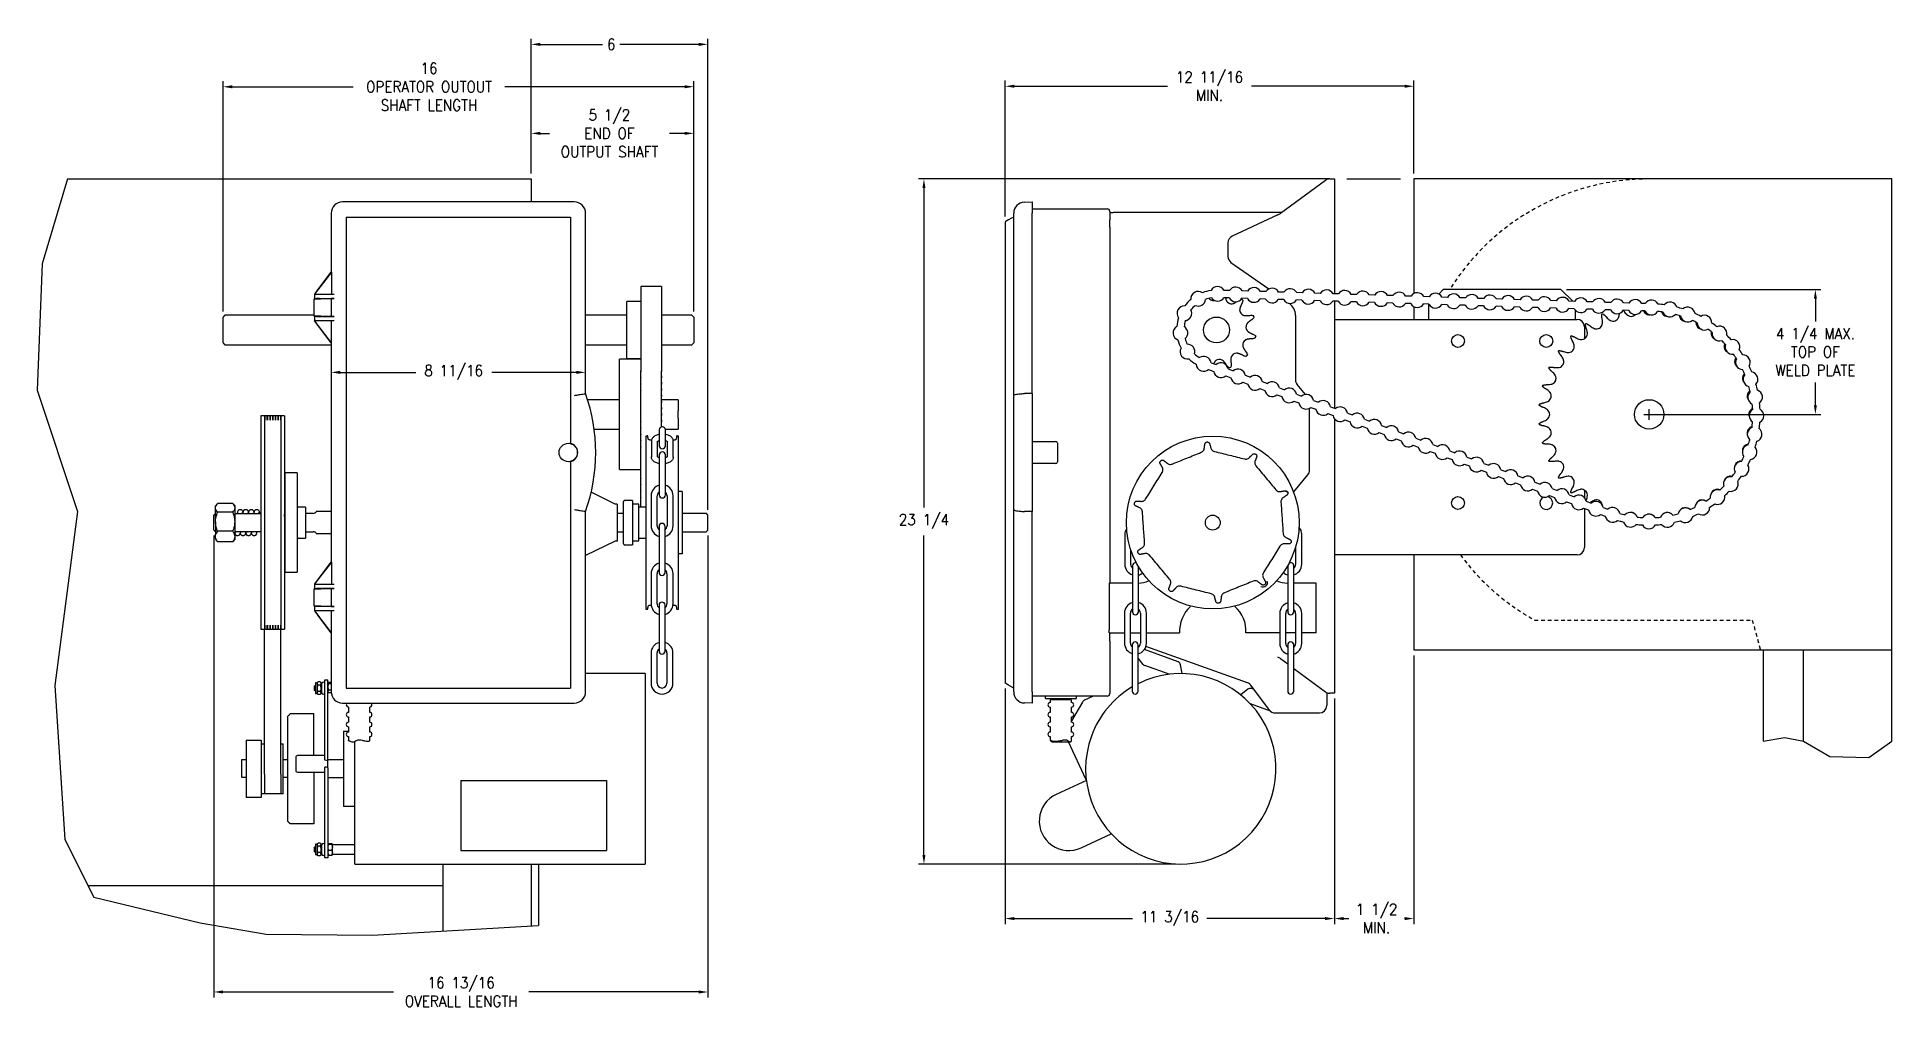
# Model space of a CAD drawing. Extents: x 4.1 to 67.2, y 8.2 to 41.8.
import ezdxf

# ---------------------------------------------------------------- set-up
doc = ezdxf.new("R2010")
doc.units = 0
doc.header["$LTSCALE"] = 0.5
doc.header["$MEASUREMENT"] = 0
doc.linetypes.add('HIDDEN', pattern=[0.375, 0.25, -0.125])
doc.layers.get('Defpoints').update_dxf_attribs({"linetype": 'CONTINUOUS'})
for name, color, linetype in [('DIM', 1, 'CONTINUOUS'), ('HID', 2, 'HIDDEN'), ('OBJ', 3, 'CONTINUOUS')]:
    doc.layers.add(name, color=color, linetype=linetype)
doc.styles.add('ROMANS', font='romans.shx', dxfattribs={"width": 0.9, "height": 0.375})
doc.dimstyles.new('GENIE', dxfattribs={"dimscale": 2, "dimtxt": 0.25, "dimasz": 0.156, "dimexe": 0.095, "dimexo": 0.0925, "dimgap": 0.095, "dimtad": 0, "dimtih": 1, "dimtoh": 1, "dimdec": 5, "dimzin": 4, "dimdsep": 46, "dimlunit": 5, "dimtxsty": 'ROMANS', "dimcen": 0.09, "dimadec": 0, "dimazin": 0, "dimtfac": 1, "dimtdec": 5, "dimtofl": 0, "dimtmove": 0, "dimatfit": 3, "dimfxl": 0, "dimfrac": 2, "dimtolj": 1, "dimtzin": 4, "dimarcsym": 0})

msp = doc.modelspace()

# ---------------------------------------------------------------- blocks, each defined once
blk = doc.blocks.new('*D23')
at = {"layer": 'Defpoints', "color": 0}
for p in [(55.908, 33.258), (58.908, 29.016), (64.557, 29.016)]:
    blk.add_point(p, dxfattribs=at)
at = {"layer": 'DIM', "color": 0, "lineweight": -2}
for p, q in [((56.093, 33.258), (64.747, 33.258)), ((64.557, 32.946), (64.557, 32.175)), ((64.557, 29.328), (64.557, 30.099)), ((59.093, 29.016), (64.747, 29.016))]:
    blk.add_line(p, q, dxfattribs=at)
at = {"layer": 'DIM', "color": 0}
for points in [[(64.505, 32.946), (64.609, 32.946), (64.557, 33.258)], [(64.505, 29.328), (64.609, 29.328), (64.557, 29.016)]]:
    blk.add_solid(points, dxfattribs=at)
at = {"layer": 'DIM', "color": 0, "insert": (64.557, 31.137), "char_height": 0.375, "attachment_point": 5, "style": 'ROMANS'}
blk.add_mtext('\\A1;4 1/4 MAX.\\PTOP OF\\PWELD PLATE', dxfattribs=at)
blk = doc.blocks.new('*D24')
at = {"layer": 'Defpoints', "color": 0}
for p in [(10.43, 40.146), (10.43, 32.323), (26.43, 32.323)]:
    blk.add_point(p, dxfattribs=at)
at = {"layer": 'DIM', "color": 0, "lineweight": -2}
for p, q in [((10.43, 32.508), (10.43, 40.336)), ((10.742, 40.146), (14.855, 40.146)), ((26.118, 40.146), (20.009, 40.146)), ((26.43, 32.508), (26.43, 40.336))]:
    blk.add_line(p, q, dxfattribs=at)
at = {"layer": 'DIM', "color": 0}
for points in [[(10.742, 40.198), (10.742, 40.094), (10.43, 40.146)], [(26.118, 40.198), (26.118, 40.094), (26.43, 40.146)]]:
    blk.add_solid(points, dxfattribs=at)
at = {"layer": 'DIM', "color": 0, "insert": (17.432, 40.146), "char_height": 0.375, "attachment_point": 5, "style": 'ROMANS'}
blk.add_mtext('\\A1;16\\POPERATOR OUTOUT\\PSHAFT LENGTH', dxfattribs=at)
blk = doc.blocks.new('*D25')
at = {"layer": 'Defpoints', "color": 0}
for p in [(22.754, 30.444), (14.107, 19.609), (22.754, 19.597)]:
    blk.add_point(p, dxfattribs=at)
at = {"layer": 'DIM', "color": 0, "lineweight": -2}
for p, q in [((14.419, 30.444), (16.979, 30.444)), ((22.442, 30.444), (19.561, 30.444))]:
    blk.add_line(p, q, dxfattribs=at)
at = {"layer": 'DIM', "color": 0}
for points in [[(14.419, 30.496), (14.419, 30.392), (14.107, 30.444)], [(22.442, 30.496), (22.442, 30.392), (22.754, 30.444)]]:
    blk.add_solid(points, dxfattribs=at)
at = {"layer": 'DIM', "color": 0, "insert": (18.27, 30.444), "char_height": 0.375, "attachment_point": 5, "style": 'ROMANS'}
blk.add_mtext('\\A1;8 11/16', dxfattribs=at)
blk = doc.blocks.new('*D26')
at = {"layer": 'Defpoints', "color": 0}
for p in [(50.908, 40.163), (50.908, 37.016), (37.013, 35.553)]:
    blk.add_point(p, dxfattribs=at)
at = {"layer": 'DIM', "color": 0, "lineweight": -2}
for p, q in [((37.013, 35.738), (37.013, 40.353)), ((50.908, 37.201), (50.908, 40.353)), ((37.325, 40.163), (42.533, 40.163)), ((50.596, 40.163), (45.388, 40.163))]:
    blk.add_line(p, q, dxfattribs=at)
at = {"layer": 'DIM', "color": 0}
for points in [[(37.325, 40.215), (37.325, 40.111), (37.013, 40.163)], [(50.596, 40.215), (50.596, 40.111), (50.908, 40.163)]]:
    blk.add_solid(points, dxfattribs=at)
at = {"layer": 'DIM', "color": 0, "insert": (43.96, 40.163), "char_height": 0.375, "attachment_point": 5, "style": 'ROMANS'}
blk.add_mtext('\\A1;12 11/16\\PMIN.', dxfattribs=at)
blk = doc.blocks.new('*D27')
at = {"layer": 'Defpoints', "color": 0}
for p in [(26.43, 38.563), (20.905, 37.016), (26.43, 32.323)]:
    blk.add_point(p, dxfattribs=at)
at = {"layer": 'DIM', "color": 0, "lineweight": -2}
for p, q in [((20.905, 37.201), (20.905, 38.753)), ((21.217, 38.563), (21.524, 38.563)), ((26.118, 38.563), (25.601, 38.563)), ((26.43, 32.508), (26.43, 38.753))]:
    blk.add_line(p, q, dxfattribs=at)
at = {"layer": 'DIM', "color": 0}
for points in [[(21.217, 38.615), (21.217, 38.511), (20.905, 38.563)], [(26.118, 38.615), (26.118, 38.511), (26.43, 38.563)]]:
    blk.add_solid(points, dxfattribs=at)
at = {"layer": 'DIM', "color": 0, "insert": (23.563, 38.563), "char_height": 0.375, "attachment_point": 5, "style": 'ROMANS'}
blk.add_mtext('\\A1;5 1/2\\PEND OF \\POUTPUT SHAFT', dxfattribs=at)
blk = doc.blocks.new('*D28')
at = {"layer": 'Defpoints', "color": 0}
for p in [(50.908, 21.016), (48.205, 19.546), (50.908, 11.89)]:
    blk.add_point(p, dxfattribs=at)
at = {"layer": 'DIM', "color": 0, "lineweight": -2}
for p, q in [((50.908, 20.831), (50.908, 11.7)), ((48.205, 19.361), (48.205, 11.7)), ((48.517, 11.89), (48.695, 11.89)), ((50.596, 11.89), (50.586, 11.89))]:
    blk.add_line(p, q, dxfattribs=at)
at = {"layer": 'DIM', "color": 0}
for points in [[(48.517, 11.942), (48.517, 11.838), (48.205, 11.89)], [(50.596, 11.942), (50.596, 11.838), (50.908, 11.89)]]:
    blk.add_solid(points, dxfattribs=at)
at = {"layer": 'DIM', "color": 0, "insert": (49.641, 11.89), "char_height": 0.375, "attachment_point": 5, "style": 'ROMANS'}
blk.add_mtext('\\A1;1 1/2\\PMIN.', dxfattribs=at)
blk = doc.blocks.new('*D29')
at = {"layer": 'Defpoints', "color": 0}
for p in [(37.013, 19.89), (48.205, 19.546), (37.013, 11.89)]:
    blk.add_point(p, dxfattribs=at)
at = {"layer": 'DIM', "color": 0, "lineweight": -2}
for p, q in [((37.013, 19.705), (37.013, 11.7)), ((48.205, 19.361), (48.205, 11.7)), ((37.325, 11.89), (41.342, 11.89)), ((47.893, 11.89), (43.876, 11.89))]:
    blk.add_line(p, q, dxfattribs=at)
at = {"layer": 'DIM', "color": 0}
for points in [[(37.325, 11.942), (37.325, 11.838), (37.013, 11.89)], [(47.893, 11.942), (47.893, 11.838), (48.205, 11.89)]]:
    blk.add_solid(points, dxfattribs=at)
at = {"layer": 'DIM', "color": 0, "insert": (42.609, 11.89), "char_height": 0.375, "attachment_point": 5, "style": 'ROMANS'}
blk.add_mtext('\\A1;11 3/16', dxfattribs=at)
blk = doc.blocks.new('*D30')
at = {"layer": 'Defpoints', "color": 0}
for p in [(26.913, 41.586), (20.905, 37.016), (26.913, 25.593)]:
    blk.add_point(p, dxfattribs=at)
at = {"layer": 'DIM', "color": 0, "lineweight": -2}
for p, q in [((20.905, 37.201), (20.905, 41.776)), ((26.913, 25.778), (26.913, 41.776)), ((21.217, 41.586), (23.331, 41.586)), ((26.601, 41.586), (23.92, 41.586))]:
    blk.add_line(p, q, dxfattribs=at)
at = {"layer": 'DIM', "color": 0}
for points in [[(21.217, 41.638), (21.217, 41.534), (20.905, 41.586)], [(26.601, 41.638), (26.601, 41.534), (26.913, 41.586)]]:
    blk.add_solid(points, dxfattribs=at)
at = {"layer": 'DIM', "color": 0, "insert": (23.625, 41.586), "char_height": 0.375, "attachment_point": 5, "style": 'ROMANS'}
blk.add_mtext('\\A1;6', dxfattribs=at)
blk = doc.blocks.new('*D31')
at = {"layer": 'Defpoints', "color": 0}
for p in [(10.117, 25.089), (26.913, 25.089), (26.913, 9.396)]:
    blk.add_point(p, dxfattribs=at)
at = {"layer": 'DIM', "color": 0, "lineweight": -2}
for p, q in [((10.117, 24.904), (10.117, 9.206)), ((26.913, 24.904), (26.913, 9.206)), ((10.429, 9.396), (16.22, 9.396)), ((26.601, 9.396), (20.827, 9.396))]:
    blk.add_line(p, q, dxfattribs=at)
at = {"layer": 'DIM', "color": 0}
for points in [[(10.429, 9.448), (10.429, 9.344), (10.117, 9.396)], [(26.601, 9.448), (26.601, 9.344), (26.913, 9.396)]]:
    blk.add_solid(points, dxfattribs=at)
at = {"layer": 'DIM', "color": 0, "insert": (18.524, 9.396), "char_height": 0.375, "attachment_point": 5, "style": 'ROMANS'}
blk.add_mtext('\\A1;16 13/16\\POVERALL LENGTH', dxfattribs=at)
blk = doc.blocks.new('*D32')
at = {"layer": 'Defpoints', "color": 0}
for p in [(48.205, 37.016), (34.255, 13.742), (42.986, 13.742)]:
    blk.add_point(p, dxfattribs=at)
at = {"layer": 'DIM', "color": 0, "lineweight": -2}
for p, q in [((48.02, 37.016), (34.065, 37.016)), ((34.255, 36.704), (34.255, 25.855)), ((34.255, 14.054), (34.255, 24.903)), ((42.801, 13.742), (34.065, 13.742))]:
    blk.add_line(p, q, dxfattribs=at)
at = {"layer": 'DIM', "color": 0}
for points in [[(34.203, 36.704), (34.307, 36.704), (34.255, 37.016)], [(34.203, 14.054), (34.307, 14.054), (34.255, 13.742)]]:
    blk.add_solid(points, dxfattribs=at)
at = {"layer": 'DIM', "color": 0, "insert": (34.255, 25.379), "char_height": 0.375, "attachment_point": 5, "style": 'ROMANS'}
blk.add_mtext('\\A1;23 1/4', dxfattribs=at)

# ---------------------------------------------------------------- dimensions: what is measured, and where the dimension line sits
at = {"layer": 'DIM'}
for base, p1, p2, text, picture, middle in [((10.430476, 40.146277), (26.430479, 32.323279), (10.430476, 32.323279), '<>\\POPERATOR OUTOUT\\PSHAFT LENGTH', '*D24', (17.431991, 40.146277)), ((50.907928, 11.890326), (48.2054, 19.546033), (50.907928, 21.016029), '1 1/2\\PMIN.', '*D28', (49.640519, 11.890326))]:
    dim = msp.add_linear_dim(base=base, p1=p1, p2=p2, text=text, dimstyle='GENIE', dxfattribs=at)
    dim.commit()
    dim.dimension.update_dxf_attribs({"geometry": picture, "text_midpoint": middle, "dimtype": 160})
dim = msp.add_linear_dim(base=(26.912676, 41.586111), p1=(20.905479, 37.016032), p2=(26.912676, 25.592976), dimstyle='GENIE', dxfattribs=at)
dim.commit()
dim.dimension.update_dxf_attribs({"geometry": '*D30', "text_midpoint": (23.625364, 41.586111), "dimtype": 160})
dim = msp.add_linear_dim(base=(50.907928, 40.162853), p1=(37.012905, 35.552757), p2=(50.907928, 37.016032), text='12 11/16\\PMIN.', dimstyle='GENIE', dxfattribs=at)
dim.commit()
dim.dimension.update_dxf_attribs({"geometry": '*D26', "text_midpoint": (43.960417, 40.162853)})
for base, p1, p2, text, override, picture, middle in [((26.430479, 38.563108), (20.905479, 37.016032), (26.430479, 32.323279), '<>\\PEND OF \\POUTPUT SHAFT', {"dimdec": 4}, '*D27', (23.562531, 38.563108)), ((22.753896, 30.444247), (14.107078, 19.608622), (22.753896, 19.59658), '8 11/16', {"dimdec": 4, "dimse1": 1, "dimse2": 1}, '*D25', (18.27037, 30.444247)), ((26.912676, 9.396163), (10.116979, 25.088974), (26.912676, 25.088974), '<>\\POVERALL LENGTH', {"dimdec": 4}, '*D31', (18.523694, 9.396163))]:
    dim = msp.add_linear_dim(base=base, p1=p1, p2=p2, text=text, dimstyle='GENIE', override=override, dxfattribs=at)
    dim.commit()
    dim.dimension.update_dxf_attribs({"geometry": picture, "text_midpoint": middle, "dimtype": 160})
dim = msp.add_linear_dim(base=(34.255053, 13.742391), p1=(48.2054, 37.016032), p2=(42.986051, 13.742391), angle=90, dimstyle='GENIE', override={"dimdec": 4}, dxfattribs=at)
dim.commit()
dim.dimension.update_dxf_attribs({"geometry": '*D32', "text_midpoint": (34.255053, 25.379212)})
dim = msp.add_linear_dim(base=(64.557346, 29.01603), p1=(55.907928, 33.257931), p2=(58.907928, 29.01603), angle=90, text='<> MAX.\\PTOP OF\\PWELD PLATE', dimstyle='GENIE', dxfattribs=at)
dim.commit()
dim.dimension.update_dxf_attribs({"geometry": '*D23', "text_midpoint": (64.557346, 31.136981)})
dim = msp.add_linear_dim(base=(37.0129053, 11.8903259), p1=(48.2053998, 19.5460327), p2=(37.0129053, 19.8904067), dimstyle='GENIE', dxfattribs=at)
dim.commit()
dim.dimension.update_dxf_attribs({"geometry": '*D29', "text_midpoint": (42.6091526, 11.8903259)})

# ---------------------------------------------------------------- linework, layer by layer
at = {"layer": 'DIM'}
for p, q in [((48.631099, 37.016032), (50.456594, 37.016032)), ((58.727928, 29.01603), (59.087928, 29.01603)), ((58.907928, 28.83603), (58.907928, 29.19603))]:
    msp.add_line(p, q, dxfattribs=at)
at = {"layer": 'HID'}
for p, q in [((55.010146, 22.029807), (62.413398, 22.029807)), ((62.413398, 22.029807), (62.685039, 21.016029))]:
    msp.add_line(p, q, dxfattribs=at)
for start, end in [(90, 147.97849921), (216.63166707, 240.84180296)]:
    msp.add_arc((58.907928, 29.01603), 8.000002, start, end, dxfattribs=at)
at = {"layer": 'OBJ', "linetype": 'Continuous', "lineweight": 15}
for p, q in [((5.139267, 37.016032), (20.905479, 37.016032)), ((20.905479, 37.016032), (20.905479, 36.232489)), ((47.89917, 36.967086), (46.376301, 35.84168)), ((48.047751, 37.016032), (48.2054, 37.016032)), ((48.2054, 37.016032), (48.2054, 33.112275)), ((50.907928, 37.016032), (50.907928, 33.11893)), ((67.157928, 37.016032), (50.907928, 37.016032)), ((67.157928, 17.912477), (67.157928, 37.016032)), ((22.367986, 36.232489), (14.492988, 36.232489)), ((37.673773, 36.228012), (37.930319, 36.232489)), ((37.930319, 36.232489), (37.930319, 35.84658)), ((37.930319, 35.998881), (40.463099, 35.998881)), ((40.463099, 35.998881), (40.483099, 35.998881)), ((14.107078, 35.84658), (14.107078, 33.842854)), ((14.617989, 35.721579), (14.617989, 19.72158)), ((14.617989, 35.721579), (22.242986, 35.721579)), ((22.242986, 35.721579), (22.242986, 28.058829)), ((22.753896, 29.723451), (22.753896, 35.84658)), ((37.305318, 35.84658), (37.305318, 35.85307)), ((37.305318, 29.657322), (37.305318, 35.84658)), ((37.930319, 29.723451), (37.930319, 35.84658)), ((40.572901, 35.90908), (40.572901, 35.628577)), ((40.572901, 35.874781), (40.6925, 35.874781)), ((40.572901, 35.374778), (40.572901, 35.628577)), ((40.572901, 35.374778), (40.572901, 23.280972)), ((40.8125, 35.874781), (40.6925, 35.874781)), ((46.421089, 35.874781), (40.8125, 35.874781)), ((46.289251, 35.790087), (44.730343, 35.068152)), ((44.5854, 34.841298), (44.5854, 34.381174)), ((44.692006, 34.176382), (45.976016, 33.27731)), ((14.112635, 33.846581), (13.543875, 33.105559)), ((13.651136, 33.248821), (14.109237, 33.84567)), ((14.107571, 33.84567), (14.10827, 33.846581)), ((14.107571, 33.846581), (14.107571, 33.84567)), ((14.111556, 33.846581), (14.107571, 33.846581)), ((14.109237, 33.84567), (14.107571, 33.84567)), ((14.112635, 33.846581), (14.111556, 33.846581)), ((14.112635, 33.846581), (14.112635, 33.096581)), ((13.750042, 32.934081), (13.512078, 32.934081)), ((13.53708, 33.096581), (13.53708, 32.934081)), ((13.53708, 33.096581), (13.563212, 33.096581)), ((13.543875, 33.105559), (13.543875, 33.096581)), ((13.563212, 33.096581), (14.2049, 33.096581)), ((13.607507, 32.947738), (14.2049, 32.95367)), ((13.618142, 33.20691), (13.650666, 33.248821)), ((13.650666, 33.248183), (13.618142, 33.205798)), ((13.618142, 33.205798), (13.618142, 33.20691)), ((13.650666, 33.248183), (13.651136, 33.248821)), ((13.651136, 33.248821), (13.650666, 33.248821)), ((13.650666, 33.248821), (13.650666, 33.248183)), ((14.107078, 32.949324), (13.824975, 32.946579)), ((14.111556, 32.951563), (14.107078, 32.949324)), ((14.107078, 32.949324), (14.107078, 32.343835)), ((24.155478, 32.6791), (24.155478, 32.85253)), ((24.636478, 33.362173), (24.636478, 33.226143)), ((24.636478, 33.225177), (24.636478, 33.194365)), ((24.636478, 33.194365), (24.636478, 32.921367)), ((24.636478, 32.921367), (24.636478, 32.70671)), ((25.331478, 33.362173), (25.331478, 33.225177)), ((25.331478, 33.342739), (25.331478, 33.224491)), ((25.331478, 33.323308), (25.331478, 33.205057)), ((25.331478, 33.303874), (25.331478, 33.185626)), ((25.331478, 33.284443), (25.331478, 33.166191)), ((25.331478, 33.265008), (25.331478, 33.146761)), ((25.331478, 33.245578), (25.331478, 33.194365)), ((25.331478, 33.226143), (25.331478, 33.107896)), ((25.331478, 33.225177), (25.331478, 33.150197)), ((25.331478, 33.194365), (25.331478, 32.921367)), ((25.331478, 33.194365), (25.331478, 33.088461)), ((25.331478, 33.187278), (25.331478, 33.069031)), ((25.331478, 33.167848), (25.331478, 33.049596)), ((25.331478, 33.148413), (25.331478, 33.030166)), ((25.331478, 33.128978), (25.331478, 33.010731)), ((25.331478, 33.109548), (25.331478, 32.991301)), ((25.331478, 33.090113), (25.331478, 32.971866)), ((25.331478, 33.070683), (25.331478, 32.952436)), ((25.331478, 33.051248), (25.331478, 32.933001)), ((25.331478, 33.031818), (25.331478, 32.913571)), ((25.331478, 33.012383), (25.331478, 32.894136)), ((25.331478, 32.992953), (25.331478, 32.874706)), ((25.331478, 32.973518), (25.331478, 32.86217)), ((25.331478, 32.921367), (25.331478, 32.701031)), ((25.331478, 32.915223), (25.331478, 32.86217)), ((25.331478, 32.897459), (25.331478, 32.86217)), ((25.331478, 32.831481), (25.331478, 32.823305)), ((44.633438, 32.974617), (44.449041, 32.980422)), ((44.641305, 33.224491), (44.456909, 33.230297)), ((45.250632, 32.955182), (45.066236, 32.960987)), ((45.258499, 33.205057), (45.074104, 33.210862)), ((45.867827, 32.935751), (45.68343, 32.941557)), ((45.875694, 33.185626), (45.691297, 33.191432)), ((46.48502, 32.916317), (46.300624, 32.922122)), ((46.492888, 33.166191), (46.308491, 33.171997)), ((47.102214, 32.896886), (46.917819, 32.902692)), ((47.110081, 33.146761), (46.925686, 33.152567)), ((47.719408, 32.877452), (47.535013, 32.883257)), ((47.727276, 33.127326), (47.54288, 33.133132)), ((48.336603, 32.858017), (48.152206, 32.863827)), ((48.34447, 33.107896), (48.160074, 33.113702)), ((48.2054, 32.862151), (48.2054, 29.227756)), ((48.953797, 32.838587), (48.769401, 32.844392)), ((48.961664, 33.088461), (48.777269, 33.094267)), ((49.57099, 32.819152), (49.386595, 32.824962)), ((49.578859, 33.069031), (49.394462, 33.074837)), ((50.188185, 32.799721), (50.003789, 32.805527)), ((50.196053, 33.049596), (50.011656, 33.055402)), ((50.805379, 32.780287), (50.620984, 32.786092)), ((50.813246, 33.030166), (50.628851, 33.035972)), ((51.430441, 33.010731), (51.246045, 33.016537)), ((51.907928, 33.257931), (51.75329, 33.103292)), ((52.047635, 32.991301), (51.863239, 32.997107)), ((55.907928, 33.257931), (51.907928, 33.257931)), ((52.664829, 32.971866), (52.480433, 32.977672)), ((53.282023, 32.952436), (53.097627, 32.958242)), ((53.899217, 32.933001), (53.714821, 32.938807)), ((54.516412, 32.913571), (54.332016, 32.919377)), ((55.133606, 32.894136), (54.94921, 32.899942)), ((55.7508, 32.874706), (55.566404, 32.880512)), ((56.308721, 32.857139), (55.907928, 33.257931)), ((56.367994, 32.855271), (56.183598, 32.861077)), ((56.985188, 32.835841), (56.800792, 32.841647)), ((57.602382, 32.816406), (57.417986, 32.822212)), ((58.219576, 32.796976), (58.035181, 32.802782)), ((10.430476, 31.444279), (10.430476, 32.323279)), ((13.512078, 32.359079), (13.750042, 32.359079)), ((13.53708, 32.359079), (13.53708, 32.196579)), ((13.563212, 32.196579), (13.53708, 32.196579)), ((13.543369, 32.188215), (13.543369, 32.196579)), ((13.543369, 32.188215), (14.106351, 31.446579)), ((14.2049, 32.196579), (13.563212, 32.196579)), ((14.2049, 32.339494), (13.607507, 32.345421)), ((13.824975, 32.346581), (14.107078, 32.343835)), ((14.107078, 32.343835), (14.111556, 32.341596)), ((14.111908, 31.446579), (14.111908, 32.196579)), ((24.155478, 30.915032), (24.155478, 32.6791)), ((24.636478, 32.701256), (24.636478, 32.299305)), ((24.636478, 32.299305), (24.636478, 32.001202)), ((25.331478, 32.78444), (25.331478, 32.745575)), ((25.331478, 32.701256), (25.331478, 32.299305)), ((25.331478, 32.657909), (25.331478, 32.648415)), ((25.331478, 32.62898), (25.331478, 32.60955)), ((25.331478, 32.299305), (25.331478, 32.001202)), ((26.430479, 32.323279), (26.430479, 31.444279)), ((45.304064, 32.159464), (45.29481, 32.157498)), ((46.8854, 32.380269), (46.8854, 30.194065)), ((48.2054, 32.242681), (48.8254, 32.242681)), ((48.8254, 32.242681), (56.4554, 32.242681)), ((50.907928, 32.677898), (50.907928, 32.242681)), ((51.422573, 32.760856), (51.238178, 32.766662)), ((51.411211, 32.761213), (51.407928, 32.757933)), ((51.407928, 32.757933), (51.407928, 32.242681)), ((52.039768, 32.741422), (51.855371, 32.747227)), ((52.656962, 32.721991), (52.472566, 32.727797)), ((53.274156, 32.702557), (53.08976, 32.708362)), ((53.89135, 32.683126), (53.706954, 32.688932)), ((54.508544, 32.663691), (54.324148, 32.669497)), ((55.125738, 32.644261), (54.941342, 32.650067)), ((55.742932, 32.624826), (55.558537, 32.630632)), ((56.360127, 32.605396), (56.175731, 32.611202)), ((56.407928, 32.242681), (56.407928, 32.542595)), ((56.977321, 32.585961), (56.792925, 32.591767)), ((57.594515, 32.566531), (57.410119, 32.572337)), ((58.211709, 32.547096), (58.027313, 32.552902)), ((58.764894, 32.52968), (58.644507, 32.533472)), ((58.773153, 32.779545), (58.652375, 32.783347)), ((10.430476, 31.986423), (10.430476, 32.021735)), ((13.650666, 32.043357), (13.617818, 32.086629)), ((14.103685, 31.446579), (13.650666, 32.043357)), ((24.636478, 32.001202), (24.636478, 31.549798)), ((24.636478, 31.549798), (24.636478, 31.265352)), ((25.331478, 32.001202), (25.331478, 31.549798)), ((25.331478, 31.549798), (25.331478, 31.265352)), ((26.430479, 32.021735), (26.430479, 31.986423)), ((56.7054, 31.992679), (56.7054, 31.587898)), ((14.103685, 31.446579), (14.106351, 31.446579)), ((14.111908, 31.446579), (14.106351, 31.446579)), ((14.107078, 31.446579), (14.107078, 23.992854)), ((24.636478, 31.265352), (24.636478, 30.897503)), ((24.636478, 30.897503), (24.636478, 30.719191)), ((25.331478, 31.265352), (25.331478, 30.897503)), ((25.331478, 30.902726), (25.331478, 30.719191)), ((23.905476, 27.14103), (23.905476, 30.891031)), ((24.636478, 30.719191), (24.636478, 30.499977)), ((24.636478, 30.480815), (24.636478, 30.499977)), ((24.636478, 30.480815), (24.636478, 30.474694)), ((24.636478, 30.266989), (24.636478, 30.474704)), ((24.636478, 30.266989), (24.636478, 30.260869)), ((25.331478, 30.719191), (25.331478, 30.499977)), ((25.331478, 30.538579), (25.331478, 30.474694)), ((25.331478, 30.480815), (25.331478, 30.499977)), ((25.331478, 30.266989), (25.331478, 30.474694)), ((25.331478, 30.324754), (25.331478, 30.260869)), ((43.932153, 30.538579), (44.105227, 30.474694)), ((44.018723, 30.773112), (44.191796, 30.709227)), ((44.51145, 30.324754), (44.684523, 30.260869)), ((44.598019, 30.559286), (44.771093, 30.495401)), ((45.177316, 30.34546), (45.350389, 30.281575)), ((24.636478, 30.053163), (24.636478, 30.260878)), ((24.636478, 30.053163), (24.636478, 30.047043)), ((24.636478, 29.839337), (24.636478, 30.047052)), ((24.636478, 29.839337), (24.636478, 29.833217)), ((24.636478, 29.625511), (24.636478, 29.833226)), ((25.331478, 30.053163), (25.331478, 30.260869)), ((25.331478, 30.110928), (25.331478, 30.047043)), ((25.331478, 29.839337), (25.331478, 30.047043)), ((25.331478, 29.897102), (25.331478, 29.833217)), ((25.331478, 29.625511), (25.331478, 29.833217)), ((25.331478, 29.683276), (25.331478, 29.619391)), ((37.305318, 25.785841), (37.305318, 29.657322)), ((37.930319, 29.723451), (37.930319, 25.719708)), ((45.090747, 30.110928), (45.26382, 30.047043)), ((45.670044, 29.897102), (45.843118, 29.833217)), ((45.756612, 30.131635), (45.929686, 30.06775)), ((46.249341, 29.683276), (46.422414, 29.619391)), ((46.33591, 29.917809), (46.508984, 29.853924)), ((46.915207, 29.703983), (47.08828, 29.640098)), ((47.226219, 29.696901), (46.943889, 30.033367)), ((24.636478, 29.625511), (24.636478, 29.619391)), ((24.636478, 29.411686), (24.636478, 29.619401)), ((24.636478, 29.411686), (24.636478, 29.405565)), ((24.636478, 29.19786), (24.636478, 29.405575)), ((24.636478, 29.19786), (24.636478, 29.19174)), ((24.636478, 28.984034), (24.636478, 29.191749)), ((25.331478, 29.411686), (25.331478, 29.619391)), ((25.331478, 29.46945), (25.331478, 29.405565)), ((25.331478, 29.19786), (25.331478, 29.405565)), ((25.331478, 29.255625), (25.331478, 29.19174)), ((25.331478, 28.984034), (25.331478, 29.19174)), ((25.331478, 29.041799), (25.331478, 28.977914)), ((25.905475, 29.516031), (25.905475, 29.141029)), ((25.905475, 28.891032), (25.905475, 29.141029)), ((46.828637, 29.46945), (47.001711, 29.405565)), ((47.3654, 27.122022), (47.3654, 29.227085)), ((47.407934, 29.255625), (47.581007, 29.19174)), ((47.494503, 29.490157), (47.667577, 29.426272)), ((47.98723, 29.041799), (48.160304, 28.977914)), ((48.0738, 29.276331), (48.246873, 29.212446)), ((48.653096, 29.062506), (48.82617, 28.998621)), ((11.711178, 28.963473), (11.711178, 21.735884)), ((11.711178, 28.95708), (11.711178, 28.957752)), ((11.840675, 28.972019), (11.839675, 21.718476)), ((11.840675, 28.963412), (11.839675, 28.963473)), ((11.84718, 28.958254), (11.84718, 28.82482)), ((11.923178, 28.958254), (11.923178, 28.82482)), ((11.939178, 28.958254), (11.939178, 28.82482)), ((12.015176, 28.958254), (12.015176, 28.82482)), ((12.03118, 28.958254), (12.03118, 28.82482)), ((12.107178, 28.958254), (12.107178, 28.82482)), ((12.123178, 28.958254), (12.123178, 28.82482)), ((12.199176, 28.958254), (12.199176, 28.82482)), ((12.21518, 28.958254), (12.21518, 28.82482)), ((12.291178, 28.958254), (12.291178, 28.82482)), ((12.307178, 28.958254), (12.307178, 28.82482)), ((12.383176, 28.958254), (12.383176, 28.82482)), ((12.392675, 28.972019), (12.392675, 21.718476)), ((12.520177, 28.963473), (12.520177, 21.729703)), ((24.636478, 28.984034), (24.636478, 28.977914)), ((24.636478, 28.770208), (24.636478, 28.977923)), ((24.636478, 28.770208), (24.636478, 28.764088)), ((24.636478, 28.556382), (24.636478, 28.764097)), ((24.636478, 28.556382), (24.636478, 28.550262)), ((24.636478, 28.342557), (24.636478, 28.550272)), ((25.260177, 28.492774), (25.260177, 27.952775)), ((25.331478, 28.770208), (25.331478, 28.977914)), ((25.331478, 28.827973), (25.331478, 28.764088)), ((25.331478, 28.590413), (25.331478, 28.764088)), ((25.331478, 28.614147), (25.331478, 28.590413)), ((25.465175, 27.952775), (25.465175, 28.492774)), ((25.905475, 28.891032), (25.905475, 28.51603)), ((48.2054, 28.871958), (48.2054, 19.546033)), ((48.566528, 28.827973), (48.739601, 28.764088)), ((49.145825, 28.614147), (49.318898, 28.550262)), ((49.232394, 28.84868), (49.405467, 28.784795)), ((49.725121, 28.400321), (49.898195, 28.336437)), ((49.81169, 28.634854), (49.984764, 28.570969)), ((50.390987, 28.421028), (50.564061, 28.357143)), ((24.636478, 28.342557), (24.636478, 28.336437)), ((24.636478, 28.128731), (24.636478, 28.336446)), ((24.636478, 28.128731), (24.636478, 28.122611)), ((24.636478, 27.914905), (24.636478, 28.12262)), ((24.636478, 27.914905), (24.636478, 27.908785)), ((24.636478, 27.701079), (24.636478, 27.908794)), ((24.800978, 28.275804), (24.800978, 26.895332)), ((25.249655, 28.122611), (25.260177, 28.122611)), ((25.914378, 22.40614), (25.914378, 28.275804)), ((37.930319, 28.096582), (38.72935, 28.096582)), ((38.789349, 28.036578), (38.789349, 27.406581)), ((50.304418, 28.186496), (50.477491, 28.122611)), ((50.883715, 27.97267), (51.056789, 27.908785)), ((50.970284, 28.207202), (51.143357, 28.143317)), ((51.463012, 27.758844), (51.636085, 27.694959)), ((51.549581, 27.993377), (51.722655, 27.929492)), ((52.128878, 27.779551), (52.301951, 27.715666)), ((22.242986, 27.38433), (22.242986, 19.72158)), ((23.905476, 27.14103), (24.636478, 27.14103)), ((24.636478, 27.701079), (24.636478, 27.694959)), ((24.636478, 27.487253), (24.636478, 27.694969)), ((24.636478, 27.487253), (24.636478, 27.481133)), ((24.636478, 27.273428), (24.636478, 27.484663)), ((24.636478, 27.273428), (24.636478, 27.267308)), ((24.636478, 27.059602), (24.636478, 27.267317)), ((25.260177, 27.641263), (25.260177, 27.532215)), ((25.465175, 27.532215), (25.465175, 27.641263)), ((38.72935, 27.346582), (37.930319, 27.346582)), ((52.042308, 27.545018), (52.215382, 27.481133)), ((52.621605, 27.331192), (52.794678, 27.267308)), ((52.708174, 27.565725), (52.881248, 27.50184)), ((53.200902, 27.117367), (53.373976, 27.053482)), ((53.287471, 27.351899), (53.460545, 27.288014)), ((53.866768, 27.138073), (54.039842, 27.074188)), ((12.528179, 27.028476), (12.528179, 25.486926)), ((12.953179, 27.028476), (12.953179, 23.653473)), ((24.636478, 27.059602), (24.636478, 27.053482)), ((24.636478, 26.845776), (24.636478, 27.053491)), ((24.636478, 26.845776), (24.636478, 26.839656)), ((24.636478, 26.63195), (24.636478, 26.839665)), ((24.636478, 26.63195), (24.636478, 26.62583)), ((24.636478, 26.418124), (24.636478, 26.62584)), ((24.800978, 26.895332), (24.800978, 22.40614)), ((25.260177, 26.710046), (25.260177, 26.279095)), ((25.465175, 26.279095), (25.465175, 26.710046)), ((46.825598, 26.38772), (47.306911, 26.961325)), ((53.780199, 26.903541), (53.953272, 26.839656)), ((54.359496, 26.689715), (54.532569, 26.62583)), ((54.446065, 26.924248), (54.619138, 26.860363)), ((55.025362, 26.710422), (55.198435, 26.646537)), ((55.604658, 26.496596), (55.777732, 26.432711)), ((10.171977, 25.369266), (10.171977, 25.90425)), ((10.761979, 25.990492), (10.246976, 25.990492)), ((10.836977, 25.842064), (10.836977, 25.90425)), ((13.233176, 25.865974), (13.233176, 25.579609)), ((23.759341, 25.970939), (22.943307, 26.370835)), ((23.823025, 25.970939), (23.759341, 25.970939)), ((23.823025, 25.970939), (23.823025, 24.71101)), ((24.037677, 24.620974), (24.037677, 26.060975)), ((24.347677, 26.090975), (24.347677, 24.590974)), ((24.562676, 25.865974), (24.562676, 25.964477)), ((24.562676, 24.717472), (24.562676, 25.943085)), ((24.636478, 26.418124), (24.636478, 26.412004)), ((24.636478, 26.204299), (24.636478, 26.412014)), ((24.636478, 26.204299), (24.636478, 26.198179)), ((24.636478, 25.990473), (24.636478, 26.198188)), ((24.636478, 25.990473), (24.636478, 25.984353)), ((24.636478, 25.864472), (24.636478, 25.984362)), ((26.037675, 26.396695), (25.914378, 26.396695)), ((26.037675, 26.396695), (26.037675, 26.129572)), ((26.037675, 26.129572), (26.037675, 25.451633)), ((46.6204, 26.391171), (46.6204, 26.319519)), ((54.938792, 26.475889), (55.111866, 26.412004)), ((55.51809, 26.262063), (55.691163, 26.198179)), ((56.097386, 26.048238), (56.27046, 25.984353)), ((56.183955, 26.28277), (56.357029, 26.218885)), ((56.7054, 26.444163), (56.7054, 26.190815)), ((56.763252, 26.068944), (56.936326, 26.005059)), ((57.342549, 25.855119), (57.50236, 25.796129)), ((10.116979, 25.340975), (10.116979, 25.592976)), ((10.116979, 25.088974), (10.116979, 25.340975)), ((10.171977, 25.369266), (10.171977, 24.944848)), ((10.761979, 25.693637), (10.246976, 25.693637)), ((10.836977, 25.369266), (10.836977, 25.842064)), ((10.836977, 24.868952), (10.836977, 25.369266)), ((12.520994, 25.617362), (12.521041, 25.615714)), ((12.528123, 25.488259), (12.52817, 25.486616)), ((12.528177, 25.486272), (12.528168, 25.486616)), ((12.528177, 25.461259), (12.528168, 25.461602)), ((12.528179, 25.486274), (12.528179, 25.461259)), ((12.528179, 25.461259), (12.528179, 25.46123)), ((12.528179, 25.461259), (12.528179, 23.659739)), ((13.233176, 25.579609), (13.233176, 25.10234)), ((22.753896, 19.596579), (22.753896, 25.719708)), ((26.037675, 25.451633), (26.037675, 24.97312)), ((26.912676, 25.340975), (26.912676, 25.592976)), ((26.912676, 25.088974), (26.912676, 25.340975)), ((37.305318, 19.596579), (37.305318, 25.785841)), ((37.930319, 19.596579), (37.930319, 25.719708)), ((56.676683, 25.834412), (56.849756, 25.770527)), ((56.7054, 25.82381), (56.7054, 24.492678)), ((57.25598, 25.620586), (57.415791, 25.561596)), ((10.171977, 24.814824), (10.171977, 24.944848)), ((10.171977, 24.814824), (10.171977, 24.77925)), ((10.761979, 25.044896), (10.246976, 25.044896)), ((10.761979, 24.693009), (10.246976, 24.693009)), ((10.836977, 24.77925), (10.836977, 24.868952)), ((13.233176, 25.10234), (13.233176, 24.815975)), ((23.759341, 24.71101), (22.753896, 24.218294)), ((23.823025, 24.71101), (23.759341, 24.71101)), ((25.251326, 25.213181), (25.251326, 24.943182)), ((25.456328, 24.943182), (25.456328, 25.213181)), ((26.037675, 24.97312), (26.037675, 24.417863)), ((14.112635, 23.99658), (13.543875, 23.255558)), ((13.651136, 23.398821), (14.109237, 23.995674)), ((14.107571, 23.995674), (14.10827, 23.99658)), ((14.107571, 23.99658), (14.107571, 23.995674)), ((14.111556, 23.99658), (14.107571, 23.99658)), ((14.109237, 23.995674), (14.107571, 23.995674)), ((14.112635, 23.99658), (14.111556, 23.99658)), ((14.112635, 23.99658), (14.112635, 23.24658)), ((26.037675, 24.285254), (25.914378, 24.285254)), ((26.037675, 24.417863), (26.037675, 24.285254)), ((48.8254, 24.242682), (48.2054, 24.242682)), ((56.4554, 24.242682), (48.8254, 24.242682)), ((50.907928, 24.242682), (50.907928, 21.016029)), ((12.528168, 23.655024), (12.528177, 23.659376)), ((12.528168, 23.65305), (12.528177, 23.657402)), ((12.528179, 23.659739), (12.528179, 23.659377)), ((12.528179, 23.659377), (12.528179, 23.657401)), ((12.528179, 23.657401), (12.528179, 23.653473)), ((13.618142, 23.35691), (13.650666, 23.398821)), ((13.650666, 23.398182), (13.618142, 23.355797)), ((13.618142, 23.355797), (13.618142, 23.35691)), ((13.650666, 23.398182), (13.651136, 23.398821)), ((13.650666, 23.398821), (13.650666, 23.398182)), ((13.651136, 23.398821), (13.650666, 23.398821)), ((25.251326, 23.919179), (25.251326, 23.649179)), ((25.456328, 23.649179), (25.456328, 23.919179)), ((41.342383, 23.874907), (41.342383, 23.604907)), ((41.547383, 23.604907), (41.547383, 23.826115)), ((46.6204, 23.787593), (46.592032, 23.815523)), ((46.6204, 23.863385), (46.6204, 23.605874)), ((46.8254, 23.605874), (46.8254, 23.875878)), ((13.750042, 23.08408), (13.512078, 23.08408)), ((13.53708, 23.24658), (13.53708, 23.08408)), ((13.53708, 23.24658), (13.563212, 23.24658)), ((13.543875, 23.255558), (13.543875, 23.24658)), ((13.563212, 23.24658), (14.2049, 23.24658)), ((13.607507, 23.097742), (14.2049, 23.10367)), ((14.107078, 23.099324), (13.824975, 23.096583)), ((14.111556, 23.101562), (14.107078, 23.099324)), ((14.107078, 23.099324), (14.107078, 22.493834)), ((40.5529, 23.280972), (40.5529, 21.818974)), ((41.342383, 23.280972), (40.5529, 23.280972)), ((47.5929, 23.280972), (46.8254, 23.280972)), ((47.5929, 21.818974), (47.5929, 23.280972)), ((13.512078, 22.509078), (13.750042, 22.509078)), ((13.53708, 22.509078), (13.53708, 22.346583)), ((13.563212, 22.346583), (13.53708, 22.346583)), ((13.543369, 22.338215), (13.543369, 22.346583)), ((13.543369, 22.338215), (14.106351, 21.596583)), ((14.2049, 22.346583), (13.563212, 22.346583)), ((14.2049, 22.489493), (13.607507, 22.495421)), ((14.103685, 21.596583), (13.650666, 22.193357)), ((13.824975, 22.49658), (14.107078, 22.493834)), ((14.107078, 22.493834), (14.111556, 22.491596)), ((14.111908, 21.596583), (14.111908, 22.346583)), ((25.250509, 22.53781), (25.250509, 22.267811)), ((25.455507, 22.267811), (25.455507, 22.53781)), ((41.342383, 22.580904), (41.342383, 22.310904)), ((41.547383, 22.310904), (41.547383, 22.580904)), ((46.6204, 22.581876), (46.6204, 22.311876)), ((46.8254, 22.311876), (46.8254, 22.581876)), ((11.711178, 21.735884), (11.711178, 21.718476)), ((11.84068, 16.798892), (11.839675, 21.718476)), ((11.84718, 21.857129), (11.84718, 21.734908)), ((11.923178, 21.857129), (11.923178, 21.734908)), ((11.939178, 21.857129), (11.939178, 21.734908)), ((12.015176, 21.857129), (12.015176, 21.734908)), ((12.03118, 21.857129), (12.03118, 21.734908)), ((12.107178, 21.857129), (12.107178, 21.734908)), ((12.123178, 21.857129), (12.123178, 21.734908)), ((12.199176, 21.857129), (12.199176, 21.734908)), ((12.21518, 21.857129), (12.21518, 21.734908)), ((12.291178, 21.857129), (12.291178, 21.734908)), ((12.307178, 21.857129), (12.307178, 21.734908)), ((12.383176, 21.857129), (12.383176, 21.734908)), ((12.392675, 16.798892), (12.392675, 21.718476)), ((12.520177, 21.729703), (12.520177, 21.718476)), ((14.103685, 21.596583), (14.106351, 21.596583)), ((14.111908, 21.596583), (14.106351, 21.596583)), ((14.107078, 21.596583), (14.107078, 19.596579)), ((40.5529, 21.818974), (40.5529, 21.698976)), ((40.5529, 21.590974), (40.5529, 21.698976)), ((40.5529, 21.590974), (41.072303, 21.590974)), ((40.572901, 21.590974), (40.572901, 21.562279)), ((40.572901, 21.308486), (40.572901, 21.562279)), ((41.277303, 21.590974), (41.612302, 21.590974)), ((41.817303, 21.590974), (42.944494, 21.590974)), ((46.3504, 21.590974), (45.201306, 21.590974)), ((46.890401, 21.590974), (46.5554, 21.590974)), ((47.5929, 21.590974), (47.095401, 21.590974)), ((47.5929, 21.698976), (47.5929, 21.818974)), ((47.5929, 21.590974), (47.5929, 21.698976)), ((25.250509, 21.243812), (25.250509, 20.973813)), ((25.455507, 20.973813), (25.455507, 21.243812)), ((40.572901, 21.308486), (40.572901, 19.53408)), ((41.331372, 21.182509), (41.331372, 20.912509)), ((41.536372, 20.912509), (41.536372, 21.182509)), ((42.899645, 20.605761), (41.746584, 21.025443)), ((45.252197, 19.900084), (41.80112, 21.135205)), ((46.6204, 21.183565), (46.6204, 20.913565)), ((46.8254, 20.913565), (46.8254, 21.183565)), ((50.907928, 21.016029), (67.157928, 21.016029)), ((62.782928, 21.016029), (62.782928, 17.912477)), ((62.782928, 21.016029), (64.157928, 21.016029)), ((64.157928, 17.912477), (64.157928, 21.016029)), ((24.779975, 20.212389), (24.779975, 13.742389)), ((41.709336, 20.524732), (41.536372, 20.73086)), ((42.586552, 20.187627), (41.76234, 20.487617)), ((43.032531, 20.212056), (42.979994, 20.510004)), ((46.376301, 20.72038), (46.6204, 20.539989)), ((46.8254, 20.388495), (47.89917, 19.594974)), ((13.529979, 19.781597), (13.529979, 19.651596)), ((13.572481, 19.878103), (13.572481, 19.555091)), ((13.629974, 19.898103), (13.629974, 19.53509)), ((13.729978, 19.93307), (13.659973, 19.93307)), ((13.729978, 19.821574), (13.659973, 19.821574)), ((13.729978, 19.6051), (13.659973, 19.6051)), ((13.759977, 19.898103), (13.759977, 19.53509)), ((13.759977, 19.563133), (13.787377, 19.563133)), ((13.787377, 19.562097), (13.787377, 19.871096)), ((13.787377, 19.562097), (13.787377, 19.871096)), ((13.890376, 17.265559), (13.890376, 20.000089)), ((13.994979, 17.251352), (13.994979, 20.000089)), ((14.002395, 19.569622), (14.109283, 19.572299)), ((14.024979, 19.924421), (14.107055, 19.924421)), ((14.024979, 19.873072), (14.107055, 19.873072)), ((14.024979, 19.665247), (14.107055, 19.665247)), ((14.617989, 19.72158), (22.242986, 19.72158)), ((37.305318, 19.590093), (37.305318, 19.596579)), ((37.930319, 19.596579), (37.930319, 19.21067)), ((41.331372, 19.888511), (41.331372, 19.618511)), ((41.536372, 19.618511), (41.536372, 19.888511)), ((45.26141, 19.679636), (45.029648, 19.485166)), ((45.9979, 18.974781), (45.367957, 19.814704)), ((45.478684, 19.667068), (45.384511, 19.701343)), ((46.6204, 19.889562), (46.6204, 19.619562)), ((46.8254, 19.619562), (46.8254, 19.889562)), ((47.9479, 19.566838), (47.9479, 19.124783)), ((48.2054, 19.546033), (48.047751, 19.546033)), ((13.729978, 19.500123), (13.659973, 19.500123)), ((14.492988, 19.21067), (22.367986, 19.21067)), ((37.930319, 19.21067), (37.673773, 19.215147)), ((40.463099, 19.444282), (37.930319, 19.444282)), ((38.377901, 19.444282), (38.283099, 19.444282)), ((39.41498, 19.354279), (38.3979, 19.354279)), ((38.713048, 19.32428), (38.545399, 19.32428)), ((39.270401, 19.32428), (38.713048, 19.32428)), ((39.639612, 19.242302), (39.270401, 18.602806)), ((39.434478, 19.444282), (39.434478, 19.374282)), ((39.722971, 19.318686), (39.992309, 19.444282)), ((40.483099, 19.444282), (40.463099, 19.444282)), ((46.040625, 18.930448), (45.355586, 19.179783)), ((12.620778, 18.752392), (12.620778, 17.995491)), ((13.510774, 17.442634), (13.510774, 18.852393)), ((46.1979, 18.874781), (47.6979, 18.874781)), ((11.220172, 17.952392), (11.220172, 17.310863)), ((11.720175, 17.952392), (11.720175, 17.310863)), ((11.839675, 17.827391), (11.84068, 17.82733)), ((12.47018, 16.127392), (12.47018, 17.827391)), ((12.620778, 17.995491), (12.620778, 15.202393)), ((14.529976, 18.257393), (14.529976, 15.697394)), ((14.904978, 13.742389), (14.904978, 17.890962)), ((39.771453, 16.606876), (39.172677, 17.890962)), ((11.064975, 16.811454), (11.064975, 17.289894)), ((11.220172, 17.310863), (11.220172, 16.002393)), ((11.720175, 17.310863), (11.720175, 16.002393)), ((12.899981, 17.366598), (12.899981, 16.933254)), ((13.890376, 17.426369), (12.95998, 17.426369)), ((13.510774, 17.442634), (13.510774, 17.426369)), ((13.890376, 13.954697), (13.890376, 17.031526)), ((13.994979, 17.289894), (14.529976, 17.289894)), ((13.994979, 17.017247), (13.994979, 17.251352)), ((11.064975, 16.680063), (11.064975, 16.811454)), ((11.220172, 16.680063), (11.064975, 16.680063)), ((11.84068, 16.798892), (11.84068, 16.127392)), ((12.392675, 16.798892), (12.392675, 16.127392)), ((12.620778, 16.680063), (12.47018, 16.680063)), ((12.899981, 16.933254), (12.899981, 16.924137)), ((12.95998, 16.864366), (13.890376, 16.864366)), ((13.510774, 16.864366), (13.510774, 15.102391)), ((13.994979, 17.012687), (13.994979, 17.017247)), ((13.994979, 17.012687), (13.994979, 13.954697)), ((13.994979, 16.680063), (14.529976, 16.680063)), ((18.517479, 16.583489), (23.467476, 16.583489)), ((18.517479, 16.583489), (18.517479, 16.106591)), ((23.467476, 16.583489), (23.467476, 16.106591)), ((39.775121, 16.583489), (38.752408, 16.106591)), ((39.771453, 16.606876), (39.772619, 16.604445)), ((39.771465, 16.606853), (39.771453, 16.606876)), ((39.772619, 16.604445), (39.771465, 16.606853)), ((11.84068, 16.127455), (11.839675, 16.127392)), ((18.517479, 16.106591), (18.517479, 14.20028)), ((23.467476, 16.106591), (23.467476, 14.20028)), ((39.597644, 14.293972), (40.620359, 14.770875)), ((13.529979, 14.303189), (13.529979, 14.173188)), ((13.572481, 14.399695), (13.572481, 14.238889)), ((13.572481, 14.238889), (13.572481, 14.076682)), ((13.629974, 14.419695), (13.629974, 14.238976)), ((13.629974, 14.238976), (13.629974, 14.056682)), ((13.729978, 14.454693), (13.659973, 14.454693)), ((13.729978, 14.347255), (13.659973, 14.347255)), ((13.729978, 14.130749), (13.659973, 14.130749)), ((13.729978, 14.021684), (13.659973, 14.021684)), ((13.759977, 14.419695), (13.759977, 14.238976)), ((13.759977, 14.238976), (13.759977, 14.056682)), ((13.787377, 14.083689), (13.787377, 14.392688)), ((14.024979, 14.437079), (14.120975, 14.437079)), ((14.024979, 14.411717), (14.120975, 14.411717)), ((14.024979, 14.212827), (14.120975, 14.212827)), ((14.024979, 14.039298), (14.120975, 14.039298)), ((14.150975, 14.309905), (14.150975, 14.419695)), ((14.150975, 14.056682), (14.150975, 14.309905)), ((17.905476, 13.742389), (17.905476, 11.463129)), ((20.905476, 13.742389), (20.905476, 11.643308)), ((21.155478, 13.742389), (21.155478, 11.652498)), ((21.155478, 13.742389), (21.155478, 11.652498)), ((5.831804, 13.016029), (17.905476, 13.016029))]:
    msp.add_line(p, q, dxfattribs=at)
at = {"layer": 'OBJ'}
for points in [[(5.139267, 37.016032), (4.280848, 34.125838), (4.109164, 29.837582), (5.482636, 25.720856), (4.710058, 19.803063), (5.053427, 14.571391), (6.033586, 12.612827)], [(62.782928, 17.912477), (63.51665, 18.041975), (64.157928, 17.912477), (65.043512, 17.392829), (66.375457, 17.360372), (67.157928, 17.912477)], [(6.033586, 12.612827), (9.653078, 11.745363), (11.892328, 11.365454), (15.504702, 11.323242), (21.155478, 11.652498)]]:
    msp.add_lwpolyline(points, dxfattribs=at)
at = {"layer": 'OBJ', "linetype": 'Continuous', "lineweight": 15, "flags": 128}
for points in [[(37.305318, 35.721579), (37.208779, 35.665841), (37.131458, 35.621204), (37.073416, 35.587689), (37.034694, 35.565335), (37.015327, 35.554155), (37.012905, 35.552757)], [(41.566897, 23.794046), (41.554005, 23.783669), (41.547383, 23.779098)], [(37.305318, 19.72158), (37.208779, 19.777317), (37.131458, 19.82196), (37.073416, 19.85547), (37.034694, 19.877824), (37.015327, 19.889008), (37.012905, 19.890407)]]:
    msp.add_lwpolyline(points, dxfattribs=at)
at = {"layer": 'OBJ', "linetype": 'Continuous', "lineweight": 15}
for centre, radius in [((44.1979, 31.88378), 0.4395), ((52.407928, 31.50793), 0.21875), ((55.407928, 31.50793), 0.21875), ((58.907928, 29.01603), 0.5), ((22.165496, 27.72158), 0.3125), ((44.0729, 25.340974), 2.934832), ((52.407928, 26.00793), 0.21875), ((44.0729, 25.340974), 0.252)]:
    msp.add_circle(centre, radius, dxfattribs=at)
for centre, radius, start, end in [((48.047752, 36.76603), 0.25, 109.23278835, 126.46449231), ((14.492987, 35.84658), 0.385909, 90, 180), ((22.367987, 35.84658), 0.385909, 0, 90), ((37.680318, 35.853069), 0.375, 91, 180), ((40.4831, 35.90908), 0.0898, 0, 90), ((46.079138, 36.243795), 0.5, 294.84888117, 306.46449231), ((44.8354, 34.841299), 0.25, 114.84888117, 180), ((44.8354, 34.381172), 0.25, 180, 235), ((44.1979, 31.88378), 1.354, 129.97624027, 142.8729952), ((43.576935, 32.944367), 0.25, 55.41819142, 185.27904405), ((43.576935, 32.944367), 0.25, 245.53804572, 355.15918975), ((44.1979, 31.88378), 1.354, 97.82424027, 110.7209952), ((44.1979, 31.88378), 1.104, 98.86159532, 109.68364015), ((44.096498, 33.086922), 0.2025, 242.56793046, 278.99124088), ((44.236576, 33.112172), 0.25, 28.19661774, 153.12704405), ((44.236576, 33.112172), 0.25, 213.38604572, 328.19661774), ((44.711654, 32.976433), 0.2025, 212.56793046, 277.06723168), ((44.853771, 33.092739), 0.25, 208.19661774, 328.19661774), ((44.853771, 33.092739), 0.25, 28.19661774, 148.19661774), ((44.1979, 31.88378), 1.353766, 48.4139553, 51.22120683), ((45.470965, 33.073307), 0.25, 208.19661774, 328.19661774), ((45.470965, 33.073307), 0.25, 28.19661774, 148.19661774), ((46.088159, 33.053874), 0.25, 208.19661774, 328.19661774), ((46.088159, 33.053874), 0.25, 28.19661774, 148.19661774), ((46.705353, 33.034441), 0.25, 208.19661774, 328.19661774), ((46.705353, 33.034441), 0.25, 28.19661774, 148.19661774), ((46.3854, 32.38027), 0.5, 0, 55), ((47.322547, 33.015009), 0.25, 208.19661774, 328.19661774), ((47.322547, 33.015009), 0.25, 28.19661774, 148.19661774), ((47.939741, 32.995576), 0.25, 208.19661774, 328.19661774), ((47.939741, 32.995576), 0.25, 28.19661774, 148.19661774), ((48.556935, 32.976144), 0.25, 208.19661774, 328.19661774), ((48.556935, 32.976144), 0.25, 28.19661774, 148.19661774), ((49.17413, 32.956711), 0.25, 208.19661774, 328.19661774), ((49.17413, 32.956711), 0.25, 28.19661774, 148.19661774), ((49.791324, 32.937279), 0.25, 208.19661774, 328.19661774), ((49.791324, 32.937279), 0.25, 28.19661774, 148.19661774), ((50.408518, 32.917846), 0.25, 208.19661774, 328.19661774), ((50.408518, 32.917846), 0.25, 28.19661774, 148.19661774), ((51.025712, 32.898413), 0.25, 28.19661774, 148.19661774), ((51.642906, 32.878981), 0.25, 28.19661774, 148.19661774), ((52.2601, 32.859548), 0.25, 28.19661774, 148.19661774), ((52.877295, 32.840116), 0.25, 28.19661774, 148.19661774), ((53.494489, 32.820683), 0.25, 28.19661774, 148.19661774), ((54.111683, 32.801251), 0.25, 28.19661774, 148.19661774), ((54.728877, 32.781818), 0.25, 28.19661774, 148.19661774), ((55.346071, 32.762385), 0.25, 28.19661774, 148.19661774), ((55.963265, 32.742953), 0.25, 28.19661774, 148.19661774), ((56.580459, 32.72352), 0.25, 28.19661774, 148.19661774), ((57.197654, 32.704088), 0.25, 28.19661774, 148.19661774), ((57.814848, 32.684655), 0.25, 28.19661774, 148.19661774), ((58.432042, 32.665222), 0.25, 28.19661774, 148.19661774), ((58.985412, 32.647459), 0.25, 27.28789352, 148.10661699), ((59.613087, 32.58148), 0.25, 17.32589352, 140.71062395), ((44.1979, 31.88378), 1.354, 162.12824027, 175.0249952), ((43.107758, 32.451258), 0.25, 87.57019142, 217.43104405), ((44.1979, 31.88378), 1.104, 163.16559532, 173.98764015), ((43.107758, 32.451258), 0.25, 277.69004572, 27.31118975), ((44.1979, 31.88378), 1.104, 131.01359532, 141.83564015), ((45.18915, 32.573168), 0.2025, 182.56793046, 247.06723168), ((44.1979, 31.88378), 1.353766, 18.4139553, 21.22120683), ((51.025712, 32.898413), 0.25, 208.19661774, 328.19661774), ((51.642906, 32.878981), 0.25, 208.19661774, 328.19661774), ((52.2601, 32.859548), 0.25, 208.19661774, 328.19661774), ((52.877295, 32.840116), 0.25, 208.19661774, 328.19661774), ((53.494489, 32.820683), 0.25, 208.19661774, 328.19661774), ((54.111683, 32.801251), 0.25, 208.19661774, 328.19661774), ((54.728877, 32.781818), 0.25, 208.19661774, 328.19661774), ((55.346071, 32.762385), 0.25, 208.19661774, 328.19661774), ((55.963265, 32.742953), 0.25, 208.19661774, 328.19661774), ((56.580459, 32.72352), 0.25, 208.19661774, 328.19661774), ((56.4554, 31.99268), 0.25, 0, 90), ((57.197654, 32.704088), 0.25, 208.19661774, 328.19661774), ((58.907928, 29.01603), 3.759391, 114.73026605, 115.26973395), ((57.681603, 32.385332), 0.2025, 244.20993953, 335.79006047), ((57.814848, 32.684655), 0.25, 208.19661774, 328.19661774), ((58.285306, 32.547094), 0.2025, 234.20993953, 319.40351879), ((58.432042, 32.665222), 0.25, 208.19661774, 328.19661774), ((58.907928, 32.601566), 0.2025, 224.20993953, 279.11003182), ((58.985412, 32.647459), 0.25, 208.10669854, 327.25851677), ((58.920729, 29.013535), 3.5095, 82.49213893, 85.50637855), ((58.920729, 29.013535), 3.7595, 82.37461451, 85.62390297), ((58.907928, 29.01603), 3.759391, 84.73026605, 85.26973395), ((59.53055, 32.547094), 0.2025, 214.20993953, 270.7308348), ((59.613087, 32.58148), 0.25, 200.74000071, 317.29651677), ((58.920729, 29.013535), 3.5095, 72.53013893, 75.54437855), ((58.920729, 29.013535), 3.7595, 72.41261451, 75.66190297), ((60.134253, 32.385332), 0.2025, 204.20993953, 262.39924433), ((60.219885, 32.40791), 0.25, 190.77800071, 307.33451677), ((60.219885, 32.40791), 0.25, 7.36389352, 130.74862395), ((58.920729, 29.013535), 3.5095, 62.56813893, 65.58237855), ((58.920729, 29.013535), 3.7595, 62.45061451, 65.69990297), ((60.787507, 32.131985), 0.25, 357.40189352, 120.78662395), ((42.97295, 31.784091), 0.25, 119.72219142, 249.58304405), ((44.1979, 31.88378), 1.354, 194.28024027, 207.1769952), ((42.97295, 31.784091), 0.25, 309.84204572, 59.46318975), ((44.1979, 31.88378), 1.104, 195.31759532, 206.13964015), ((45.290553, 31.370027), 0.2025, 122.56793046, 187.06723168), ((45.401042, 31.985183), 0.2025, 152.56793046, 217.06723168), ((44.1979, 31.88378), 1.353766, 348.4139553, 351.22120683), ((58.907928, 29.01603), 3.759391, 134.73026605, 135.26973395), ((56.60319, 31.76271), 0.2025, 264.20993953, 355.79006047), ((58.907928, 29.01603), 3.759391, 124.73026605, 125.26973395), ((57.11516, 32.121195), 0.2025, 254.20993953, 345.79006047), ((60.700696, 32.121195), 0.2025, 194.20993953, 254.08851905), ((60.787507, 32.131985), 0.25, 180.81600071, 297.37251677), ((58.920729, 29.013535), 3.5095, 52.60613893, 55.62037855), ((61.212666, 31.76271), 0.2025, 184.20993953, 245.77279106), ((58.920729, 29.013535), 3.7595, 52.48861451, 55.73790297), ((61.298837, 31.762024), 0.25, 170.85400071, 287.41051677), ((61.298837, 31.762024), 0.25, 347.43989352, 110.82462395), ((58.920729, 29.013535), 3.7595, 42.52661451, 45.77590297), ((61.738457, 31.309183), 0.25, 337.47789352, 100.86262395), ((43.213861, 31.147501), 0.25, 151.87419142, 281.73504405), ((43.213861, 31.147501), 0.25, 341.99404572, 91.61518975), ((44.1979, 31.88378), 1.354, 226.43224027, 239.3289952), ((44.1979, 31.88378), 1.104, 227.46959532, 238.29164015), ((43.756597, 30.736744), 0.25, 67.42190066, 123.76718975), ((43.772326, 30.730816), 0.25, 9.74025874, 71.27497581), ((44.887288, 30.89253), 0.2025, 92.56793046, 157.06723168), ((44.1979, 31.88378), 1.353766, 318.4139553, 321.22120683), ((58.907928, 29.01603), 3.759391, 144.73026605, 145.26973395), ((56.161249, 31.320768), 0.2025, 274.20993953, 5.79006047), ((58.920729, 29.013535), 3.5095, 42.64413893, 45.65837855), ((61.654608, 31.320768), 0.2025, 174.20993953, 237.4265321), ((61.738457, 31.309183), 0.25, 160.89200071, 277.44851677), ((58.920729, 29.013535), 3.5095, 32.68213893, 35.69637855), ((62.093109, 30.787118), 0.25, 150.93000071, 267.48651677), ((58.920729, 29.013535), 3.7595, 32.56461451, 35.81390297), ((62.093109, 30.787118), 0.25, 327.51589352, 90.90062395), ((43.756597, 30.736744), 0.25, 184.02619142, 251.27497581), ((43.772326, 30.730816), 0.25, 247.42190066, 309.74025874), ((44.351623, 30.51699), 0.25, 189.74025874, 309.74025874), ((44.299302, 30.680639), 0.2025, 62.56793046, 127.06723168), ((44.351623, 30.51699), 0.25, 9.74025874, 129.74025874), ((44.1979, 31.88378), 1.353766, 288.4139553, 291.22120683), ((44.93092, 30.303164), 0.25, 9.74025874, 129.74025874), ((45.510217, 30.089338), 0.25, 9.74025874, 129.74025874), ((58.907928, 29.01603), 3.759391, 154.73026605, 155.26973395), ((55.538627, 30.242356), 0.2025, 294.20993953, 25.79006047), ((55.802763, 30.808798), 0.2025, 284.20993953, 15.79006047), ((62.013093, 30.808798), 0.2025, 164.20993953, 229.0239132), ((62.277229, 30.242356), 0.2025, 154.20993953, 220.53804997), ((58.920729, 29.013535), 3.5095, 22.72013893, 25.73437855), ((62.352099, 30.211572), 0.25, 140.96800071, 257.52451677), ((58.920729, 29.013535), 3.7595, 22.60261451, 25.85190297), ((62.352099, 30.211572), 0.25, 317.55389352, 80.93862395), ((17.086132, 27.72158), 6.010909, 340.54662878, 19.45337122), ((44.93092, 30.303164), 0.25, 189.74025874, 309.74025874), ((45.510217, 30.089338), 0.25, 189.74025874, 309.74025874), ((46.089513, 29.875513), 0.25, 189.74025874, 309.74025874), ((46.089513, 29.875513), 0.25, 9.74025874, 129.74025874), ((46.66881, 29.661687), 0.25, 9.74025874, 129.74025874), ((47.1354, 30.194065), 0.25, 180, 220), ((47.248107, 29.447861), 0.25, 9.74025874, 129.74025874), ((58.907928, 29.01603), 3.759391, 164.73026605, 165.26973395), ((55.376865, 29.638652), 0.2025, 304.20993953, 35.79006047), ((62.438991, 29.638652), 0.2025, 144.20993953, 211.94010906), ((62.507617, 29.599899), 0.25, 131.00600071, 247.56251677), ((58.920729, 29.013535), 3.5095, 12.75813893, 15.77237855), ((58.920729, 29.013535), 3.7595, 12.64061451, 15.88990297), ((62.507617, 29.599899), 0.25, 307.59189352, 70.97662395), ((46.66881, 29.661687), 0.25, 189.74025874, 309.74025874), ((47.248107, 29.447861), 0.25, 189.74025874, 309.74025874), ((47.827404, 29.234035), 0.25, 189.74025874, 309.74025874), ((47.827404, 29.234035), 0.25, 9.74025874, 129.74025874), ((48.406701, 29.020209), 0.25, 9.74025874, 129.74025874), ((48.985997, 28.806384), 0.25, 9.74025874, 129.74025874), ((58.907928, 29.01603), 3.759391, 174.73026605, 175.26973395), ((55.322393, 29.01603), 0.2025, 314.20993953, 45.79006047), ((62.493464, 29.01603), 0.2025, 134.20993953, 203.19824429), ((62.554975, 28.970544), 0.25, 121.04400071, 237.60051677), ((58.920729, 29.013535), 3.5095, 2.79613893, 5.81037855), ((58.920729, 29.013535), 3.7595, 2.67861451, 5.92790297), ((62.554975, 28.970544), 0.25, 297.62989352, 61.01462395), ((25.362677, 28.492774), 0.1025, 0, 180), ((48.406701, 29.020209), 0.25, 189.74025874, 309.74025874), ((48.985997, 28.806384), 0.25, 189.74025874, 309.74025874), ((49.565294, 28.592558), 0.25, 189.74025874, 309.74025874), ((49.565294, 28.592558), 0.25, 9.74025874, 129.74025874), ((50.144591, 28.378732), 0.25, 9.74025874, 129.74025874), ((50.723888, 28.164906), 0.25, 9.74025874, 129.74025874), ((58.907928, 29.01603), 3.759391, 184.73026605, 185.26973395), ((55.376865, 28.393409), 0.2025, 324.20993953, 55.79006047), ((62.438991, 28.393409), 0.2025, 124.20993953, 194.27623771), ((62.492743, 28.342486), 0.25, 111.08200071, 227.63851677), ((58.920729, 29.013535), 3.5095, 352.83413893, 355.84837855), ((62.492743, 28.342486), 0.25, 287.66789352, 51.05262395), ((58.920729, 29.013535), 3.7595, 352.71661451, 355.96590297), ((22.165496, 27.72158), 0.31504, 282.58668718, 77.41331282), ((25.362677, 27.952774), 0.1025, 180, 0), ((25.362677, 27.641265), 0.1025, 0, 180), ((38.72935, 28.03658), 0.06, 0, 90), ((50.144591, 28.378732), 0.25, 189.74025874, 309.74025874), ((50.723888, 28.164906), 0.25, 189.74025874, 309.74025874), ((51.303185, 27.951081), 0.25, 189.74025874, 309.74025874), ((51.303185, 27.951081), 0.25, 9.74025874, 129.74025874), ((51.882481, 27.737255), 0.25, 9.74025874, 129.74025874), ((52.461778, 27.523429), 0.25, 9.74025874, 129.74025874), ((58.907928, 29.01603), 3.759391, 194.73026605, 195.26973395), ((55.538627, 27.789705), 0.2025, 334.20993953, 65.79006047), ((62.322798, 27.734663), 0.25, 101.12000071, 217.67651677), ((62.277229, 27.789705), 0.2025, 114.20993953, 185.13176427), ((58.920729, 29.013535), 3.5095, 342.87213893, 345.88637855), ((62.322798, 27.734663), 0.25, 277.70589352, 41.09062395), ((58.920729, 29.013535), 3.7595, 342.75461451, 346.00390297), ((38.72935, 27.40658), 0.06, 270, 0), ((47.1154, 27.122023), 0.25, 320, 0), ((51.882481, 27.737255), 0.25, 189.74025874, 309.74025874), ((52.461778, 27.523429), 0.25, 189.74025874, 309.74025874), ((53.041075, 27.309603), 0.25, 189.74025874, 309.74025874), ((53.041075, 27.309603), 0.25, 9.74025874, 129.74025874), ((53.620372, 27.095777), 0.25, 9.74025874, 129.74025874), ((54.199669, 26.881952), 0.25, 9.74025874, 129.74025874), ((58.907928, 29.01603), 3.759391, 204.73026605, 205.26973395), ((55.802763, 27.223263), 0.2025, 344.20993953, 75.79006047), ((62.050266, 27.165404), 0.25, 91.15800071, 207.71451677), ((62.013093, 27.223263), 0.2025, 104.20993953, 175.71395417), ((62.050266, 27.165404), 0.25, 267.74389352, 31.12862395), ((58.920729, 29.013535), 3.5095, 332.91013893, 335.92437855), ((58.920729, 29.013535), 3.7595, 332.79261451, 336.04190297), ((25.355022, 26.254571), 0.3725, 104.75083629, 180), ((25.355022, 26.254571), 0.3725, 0, 72.51556712), ((53.620372, 27.095777), 0.25, 189.74025874, 309.74025874), ((54.199669, 26.881952), 0.25, 189.74025874, 309.74025874), ((54.778965, 26.668126), 0.25, 189.74025874, 309.74025874), ((54.778965, 26.668126), 0.25, 9.74025874, 129.74025874), ((55.358262, 26.4543), 0.25, 9.74025874, 129.74025874), ((55.937559, 26.240474), 0.25, 9.74025874, 129.74025874), ((58.907928, 29.01603), 3.759391, 214.73026605, 215.26973395), ((56.161249, 26.711293), 0.2025, 354.20993953, 85.79006047), ((58.920729, 29.013535), 3.5095, 312.98613893, 316.00037855), ((61.683364, 26.651875), 0.25, 81.19600071, 197.75251677), ((61.654608, 26.711293), 0.2025, 94.20993953, 165.95986167), ((61.683364, 26.651875), 0.25, 257.78189352, 21.16662395), ((58.920729, 29.013535), 3.5095, 322.94813893, 325.96237855), ((58.920729, 29.013535), 3.7595, 322.83061451, 326.07990297), ((12.984427, 25.897224), 0.03125, 180, 270), ((25.355022, 26.254571), 0.1675, 124.36253413, 180), ((25.362677, 26.279096), 0.1025, 180, 0), ((25.355022, 26.254571), 0.1675, 0, 48.07498061), ((46.628472, 26.549096), 0.1675, 230.33220524, 263.24816492), ((55.358262, 26.4543), 0.25, 189.74025874, 309.74025874), ((55.407928, 26.00793), 0.21875, 114.16950137, 0), ((55.407928, 26.00793), 0.21875, 0, 78.52845835), ((55.937559, 26.240474), 0.25, 189.74025874, 309.74025874), ((58.907928, 29.01603), 3.759391, 224.73026605, 225.26973395), ((56.516856, 26.026649), 0.25, 189.74025874, 309.74025874), ((56.516856, 26.026649), 0.25, 9.74025874, 129.74025874), ((56.60319, 26.269351), 0.2025, 4.20993953, 95.79006047), ((57.096153, 25.812823), 0.25, 9.74025874, 129.74025874), ((57.11516, 25.910866), 0.2025, 14.20993953, 105.79006047), ((57.662187, 25.603892), 0.25, 11.46200071, 129.74025874), ((58.920729, 29.013535), 3.5095, 293.06213893, 296.07637855), ((60.713216, 25.851798), 0.25, 61.27200071, 177.82851677), ((60.700696, 25.910866), 0.2025, 74.20993953, 145.0927872), ((60.713216, 25.851798), 0.25, 237.85789352, 1.24262395), ((58.920729, 29.013535), 3.5095, 303.02413893, 306.03837855), ((58.920729, 29.013535), 3.7595, 302.90661451, 306.15590297), ((61.233155, 26.20956), 0.25, 71.23400071, 187.79051677), ((61.212666, 26.269351), 0.2025, 84.20993953, 155.78884425), ((61.233155, 26.20956), 0.25, 247.81989352, 11.20462395), ((58.920729, 29.013535), 3.7595, 312.86861451, 316.11790297), ((13.491977, 25.777974), 0.125, 270, 330), ((25.355022, 25.230571), 0.3725, 180, 254.58306368), ((25.355022, 25.230571), 0.1675, 180, 231.75161155), ((25.353827, 25.213181), 0.1025, 0, 180), ((25.355022, 25.230571), 0.3725, 285.41693632, 0), ((25.355022, 25.230571), 0.1675, 307.21507995, 0), ((57.096153, 25.812823), 0.25, 189.74025874, 309.74025874), ((57.662187, 25.603892), 0.25, 189.74025874, 311.43262395), ((58.920729, 29.013535), 3.7595, 253.09661451, 256.34590297), ((58.920729, 29.013535), 3.5095, 253.21413893, 256.22837855), ((58.907928, 29.01603), 3.759391, 254.73026605, 255.26973395), ((58.271013, 25.437579), 0.25, 198.00989352, 321.39462395), ((58.271013, 25.437579), 0.25, 21.42400071, 137.98051677), ((58.285306, 25.484967), 0.2025, 55.01958307, 91.41173019), ((58.920729, 29.013535), 3.7595, 263.05861451, 266.30790297), ((58.920729, 29.013535), 3.5095, 263.17613893, 266.19037855), ((58.899432, 25.379097), 0.25, 207.97189352, 331.35662395), ((58.899432, 25.379097), 0.25, 31.38600071, 147.94251677), ((58.907928, 25.430495), 0.2025, 53.49903006, 107.72769117), ((58.920729, 29.013535), 3.5095, 273.13813893, 276.15237855), ((58.920729, 29.013535), 3.7595, 273.02061451, 276.26990297), ((59.528492, 25.430211), 0.25, 41.34800071, 157.90451677), ((59.528492, 25.430211), 0.25, 217.93389352, 341.31862395), ((59.53055, 25.484967), 0.2025, 54.20993953, 121.41607139), ((58.920729, 29.013535), 3.5095, 283.10013893, 286.11437855), ((58.920729, 29.013535), 3.7595, 282.98261451, 286.23190297), ((60.139226, 25.589377), 0.25, 51.31000071, 167.86651677), ((60.139226, 25.589377), 0.25, 227.89589352, 351.28062395), ((60.134253, 25.646729), 0.2025, 64.20993953, 133.71694931), ((58.920729, 29.013535), 3.7595, 292.94461451, 296.19390297), ((12.984427, 24.784724), 0.03125, 90, 180), ((13.491977, 24.903974), 0.125, 30, 90), ((41.455551, 24.943181), 0.3725, 149.30782411, 180), ((46.7229, 24.94407), 0.3725, 0, 38.76444607), ((25.353023, 23.604906), 0.3725, 106.30928128, 180), ((25.353023, 23.604906), 0.3725, 0, 73.89922484), ((41.444883, 23.874906), 0.1025, 79.54596458, 180), ((46.7229, 23.875876), 0.1025, 0, 115.74389145), ((56.4554, 24.49268), 0.25, 270, 0), ((25.353023, 23.604906), 0.1675, 127.38277703, 180), ((25.353827, 23.649181), 0.1025, 180, 0), ((25.353023, 23.604906), 0.1675, 0, 51.92127828), ((41.455551, 23.919181), 0.3725, 180, 252.3136042), ((41.455551, 23.919181), 0.1675, 180, 227.49689446), ((41.455551, 23.919181), 0.3725, 284.27219412, 307.26616561), ((41.4729, 24.410974), 1.13, 273.77936155, 291.78262767), ((45.783423, 23.303891), 0.15, 240.89531956, 19.14451566), ((46.6729, 24.410974), 1.13, 248.21737233, 267.33706935), ((46.7229, 23.92007), 0.3725, 228.71412262, 254.02798669), ((46.7229, 23.92007), 0.1675, 307.72993179, 0), ((46.7229, 23.92007), 0.3725, 285.97201331, 0), ((25.353023, 22.580906), 0.3725, 180, 254.02549069), ((25.353023, 22.580906), 0.1675, 180, 232.26332058), ((25.353007, 22.537811), 0.1025, 0, 180), ((25.353023, 22.580906), 0.1675, 307.72318479, 0), ((25.353023, 22.580906), 0.3725, 285.96951735, 0), ((41.444804, 22.267811), 0.3725, 105.95923638, 180), ((41.444804, 22.267811), 0.1675, 127.69539919, 180), ((41.444883, 22.310906), 0.1025, 180, 0), ((41.444804, 22.267811), 0.3725, 0, 74.01520894), ((41.444804, 22.267811), 0.1675, 0, 52.23551949), ((44.0729, 21.650974), 1.13, 131.76749484, 183.04369783), ((44.0729, 21.650974), 1.13, 356.95630217, 48.23250516), ((46.7229, 22.258082), 0.3725, 105.97201331, 180), ((46.7229, 22.258082), 0.1675, 127.72993179, 180), ((46.7229, 22.311876), 0.1025, 180, 0), ((46.7229, 22.258082), 0.3725, 0, 74.02798669), ((46.7229, 22.258082), 0.1675, 0, 52.27006821), ((25.352192, 20.912511), 0.3725, 105.84169923, 180), ((25.352192, 20.912511), 0.1675, 127.37837501, 180), ((25.353007, 20.973811), 0.1025, 180, 0), ((25.352192, 20.912511), 0.3725, 0, 73.89758772), ((25.352192, 20.912511), 0.1675, 0, 51.91683443), ((41.444804, 21.243811), 0.3725, 180, 252.27120523), ((41.444804, 21.243811), 0.1675, 180, 227.37493887), ((41.433873, 21.182511), 0.1025, 0, 180), ((41.444804, 21.243811), 0.1675, 302.49230266, 0), ((41.444804, 21.243811), 0.3725, 284.23052149, 0), ((46.7229, 21.234082), 0.3725, 180, 254.02798669), ((46.7229, 21.234082), 0.1675, 180, 232.27006821), ((46.7229, 21.183564), 0.1025, 0, 180), ((46.7229, 21.234082), 0.1675, 307.72993179, 0), ((46.7229, 21.234082), 0.3725, 285.97201331, 0), ((42.986051, 16.977391), 3.235, 160, 116.62331942), ((41.805092, 20.60508), 0.125, 220, 250), ((42.856894, 20.488299), 0.125, 10, 70), ((46.079138, 20.318266), 0.5, 53.53550769, 65.15111883), ((13.592477, 19.878103), 0.02, 90, 180), ((13.592477, 19.55509), 0.02, 180, 270), ((13.838877, 19.871096), 0.0515, 0, 180), ((13.838877, 19.871097), 0.0515, 118.57045061, 180), ((13.838877, 19.562097), 0.0515, 180, 241.59338444), ((13.838877, 19.562096), 0.0515, 180, 0), ((14.492987, 19.59658), 0.385909, 180, 270), ((22.367987, 19.59658), 0.385909, 270, 0), ((25.352192, 19.888511), 0.3725, 180, 0), ((25.352192, 19.888511), 0.1675, 180, 0), ((37.680318, 19.590092), 0.375, 180, 269), ((42.986051, 16.977391), 3.235, 120.76328693, 160), ((41.433873, 19.618511), 0.1025, 180, 0), ((45.167957, 19.664705), 0.25, 36.86989765, 70.30797876), ((45.341759, 19.583883), 0.125, 70, 130), ((46.7229, 19.619564), 0.1025, 180, 0), ((48.047752, 19.79603), 0.25, 233.53550769, 250.76721165), ((14.692977, 19.14928), 0.075, 125.06097965, 270), ((15.417977, 19.14928), 0.075, 270, 54.93902035), ((38.3979, 19.37428), 0.02, 180, 270), ((38.5454, 19.14928), 0.075, 90, 270), ((39.2704, 19.14928), 0.075, 270, 90), ((39.802438, 19.148282), 0.188022, 115.00178465, 149.9967559), ((40.4831, 19.53408), 0.0898, 270, 0), ((46.1979, 19.12478), 0.25, 216.86989765, 270), ((47.6979, 19.12478), 0.25, 270, 0), ((14.692977, 18.815739), 0.075, 90, 270), ((14.692977, 18.482197), 0.075, 90, 270), ((15.417977, 18.815739), 0.075, 270, 90), ((15.417977, 18.482197), 0.075, 270, 90), ((38.5454, 18.815739), 0.075, 90, 270), ((38.5454, 18.482197), 0.075, 90, 270), ((39.2704, 18.815739), 0.075, 270, 90), ((39.2704, 18.482197), 0.075, 270, 90), ((14.692977, 18.148656), 0.075, 90, 270), ((15.417977, 18.148656), 0.075, 270, 90), ((38.5454, 18.148656), 0.075, 90, 270), ((39.2704, 18.148656), 0.075, 270, 90), ((12.959857, 17.366494), 0.059876, 89.88230362, 179.89991453), ((13.906733, 16.761077), 0.270944, 70.99205804, 93.61434771), ((13.907097, 16.996476), 0.269603, 70.97567341, 93.55594622), ((12.959857, 16.924242), 0.059876, 180.10008547, 270.11769638), ((39.175026, 15.200282), 1, 115, 295), ((13.592477, 14.399695), 0.02, 90, 180), ((13.592477, 14.076682), 0.02, 180, 270), ((13.838877, 14.392689), 0.0515, 0, 180), ((13.838877, 14.083689), 0.0515, 180, 0)]:
    msp.add_arc(centre, radius, start, end, dxfattribs=at)
for centre, major_axis, ratio, start_param, end_param in [((13.657077, 33.254805), (0.124992, 0.166179), 0.008384536, 1.869457154, 2.692490846), ((13.657077, 32.946579), (0.142, 0), 0.008726868, 0.001044726, 1.927383421), ((14.486498, 32.951507), (0.375, 0), 0.008726868, 2.420268055, 3.124139361), ((13.657077, 32.036664), (-0.124992, 0.167957), 0.008359396, 0.439495111, 1.262528803), ((13.657077, 32.346582), (0.142, 0), 0.008726868, 4.355801886, 6.282140581), ((14.486498, 32.341653), (0.375, 0), 0.008726868, 3.159045946, 3.862917252), ((13.657077, 23.404805), (0.124992, 0.166179), 0.008384536, 1.869457154, 2.692490846), ((13.657077, 23.096579), (0.142, 0), 0.008726868, 0.001044726, 1.927383421), ((14.486498, 23.101507), (0.375, 0), 0.008726868, 2.420268055, 3.124139361), ((13.657077, 22.186664), (-0.124992, 0.167957), 0.008359396, 0.439495111, 1.262528803), ((14.486498, 22.491653), (0.375, 0), 0.008726868, 3.159045946, 3.862917252)]:
    msp.add_ellipse(centre, major_axis=major_axis, ratio=ratio, start_param=start_param, end_param=end_param, dxfattribs=at)
for points, knots in [([(48.047751, 37.016032), (48.028378, 37.014929), (48.000751, 37.013356), (47.973532, 37.004673), (47.9654, 37.002079)], [0, 0, 0, 0, 0.701225936, 1, 1, 1, 1]), ([(13.607507, 32.947738), (13.599828, 32.946226), (13.5847, 32.943246), (13.570346, 32.934578), (13.563302, 32.93045), (13.563212, 32.930396)], [0, 0, 0, 0, 0.5043700656, 0.993615693, 1, 1, 1, 1]), ([(44.736568, 32.775471), (44.752791, 32.778507), (44.773453, 32.782372), (44.792547, 32.79082), (44.796649, 32.792635)], [0, 0, 0, 0, 0.7851631823, 1, 1, 1, 1]), ([(45.096454, 32.896342), (45.093146, 32.875659), (45.086411, 32.83355), (45.067382, 32.793726), (45.057698, 32.773463)], [0, 0, 0, 0, 0.491157926, 1, 1, 1, 1]), ([(13.563212, 32.362763), (13.563302, 32.362711), (13.565937, 32.361212), (13.57348, 32.356965), (13.587813, 32.349025), (13.600255, 32.346749), (13.607507, 32.345421)], [0, 0, 0, 0, 0.0063588812, 0.184675954, 0.5248143948, 1, 1, 1, 1]), ([(45.110246, 32.386675), (45.125812, 32.381191), (45.145638, 32.374206), (45.166398, 32.371976), (45.170859, 32.371497)], [0, 0, 0, 0, 0.785122384, 1, 1, 1, 1]), ([(45.331182, 32.380232), (45.352745, 32.382224), (45.396695, 32.386284), (45.438549, 32.378014), (45.459867, 32.373802)], [0, 0, 0, 0, 0.490643, 1, 1, 1, 1]), ([(45.482352, 32.311409), (45.461452, 32.286947), (45.433599, 32.254349), (45.396587, 32.230356), (45.38735, 32.224368)], [0, 0, 0, 0, 0.750413507, 1, 1, 1, 1]), ([(57.316291, 32.097687), (57.318277, 32.122509), (57.322308, 32.172914), (57.315626, 32.222109), (57.312235, 32.247078)], [0, 0, 0, 0, 0.492450312, 1, 1, 1, 1]), ([(57.458493, 32.315281), (57.474903, 32.297184), (57.508241, 32.260417), (57.549419, 32.231054), (57.570327, 32.216145)], [0, 0, 0, 0, 0.4922317357, 1, 1, 1, 1]), ([(57.875596, 32.327254), (57.88201, 32.351345), (57.893135, 32.39313), (57.895068, 32.435487), (57.895887, 32.453423)], [0, 0, 0, 0, 0.5765525, 1, 1, 1, 1]), ([(58.053422, 32.516848), (58.066441, 32.496177), (58.092889, 32.454182), (58.128341, 32.418116), (58.146343, 32.399802)], [0, 0, 0, 0, 0.492221498, 1, 1, 1, 1]), ([(45.239461, 31.863126), (45.250201, 31.850595), (45.263881, 31.834635), (45.280742, 31.822321), (45.284365, 31.819676)], [0, 0, 0, 0, 0.785138975, 1, 1, 1, 1]), ([(45.524081, 31.61189), (45.50418, 31.604303), (45.464325, 31.589108), (45.420319, 31.585715), (45.398287, 31.584017)], [0, 0, 0, 0, 0.499347818, 1, 1, 1, 1]), ([(45.427576, 31.74708), (45.462943, 31.729002), (45.502141, 31.708967), (45.53281, 31.679999), (45.535806, 31.677169)], [0, 0, 0, 0, 0.902295843, 1, 1, 1, 1]), ([(56.417494, 31.620577), (56.439104, 31.609184), (56.483007, 31.586039), (56.531744, 31.57253), (56.55649, 31.565671)], [0, 0, 0, 0, 0.492227661, 1, 1, 1, 1]), ([(56.805348, 31.774484), (56.802993, 31.799273), (56.79821, 31.849614), (56.783087, 31.896903), (56.775411, 31.920905)], [0, 0, 0, 0, 0.492435815, 1, 1, 1, 1]), ([(56.907605, 32.013466), (56.926908, 31.998493), (56.966124, 31.968075), (57.011774, 31.946309), (57.034954, 31.935257)], [0, 0, 0, 0, 0.492225806, 1, 1, 1, 1]), ([(44.700793, 30.971436), (44.69531, 30.955869), (44.688327, 30.936042), (44.686095, 30.915283), (44.685615, 30.910822)], [0, 0, 0, 0, 0.785137911, 1, 1, 1, 1]), ([(45.210462, 30.985225), (45.189434, 30.988605), (45.147321, 30.995375), (45.107513, 31.014438), (45.087583, 31.023982)], [0, 0, 0, 0, 0.499341973, 1, 1, 1, 1]), ([(45.08959, 31.34511), (45.092626, 31.328889), (45.096493, 31.308228), (45.104939, 31.289134), (45.106754, 31.285031)], [0, 0, 0, 0, 0.785120509, 1, 1, 1, 1]), ([(45.194479, 31.150555), (45.216071, 31.117218), (45.24, 31.080273), (45.252075, 31.039847), (45.253255, 31.035898)], [0, 0, 0, 0, 0.902323068, 1, 1, 1, 1]), ([(55.988702, 30.889003), (55.978011, 30.911493), (55.956301, 30.957163), (55.925915, 30.996427), (55.910492, 31.016355)], [0, 0, 0, 0, 0.492453337, 1, 1, 1, 1]), ([(56.003055, 31.148546), (56.026315, 31.141078), (56.07357, 31.125907), (56.123912, 31.121069), (56.149475, 31.118612)], [0, 0, 0, 0, 0.4922231217, 1, 1, 1, 1]), ([(56.35829, 31.367469), (56.351666, 31.391472), (56.338215, 31.440216), (56.31511, 31.48416), (56.303382, 31.506465)], [0, 0, 0, 0, 0.492427154, 1, 1, 1, 1]), ([(44.177245, 30.84222), (44.164713, 30.831481), (44.14875, 30.817803), (44.13644, 30.800939), (44.133795, 30.797315)], [0, 0, 0, 0, 0.785124492, 1, 1, 1, 1]), ([(44.625527, 30.599329), (44.609006, 30.61277), (44.575921, 30.639688), (44.550977, 30.6761), (44.538489, 30.694331)], [0, 0, 0, 0, 0.499334682, 1, 1, 1, 1]), ([(44.694351, 30.7505), (44.69638, 30.710831), (44.69863, 30.666867), (44.688875, 30.625824), (44.687922, 30.621815)], [0, 0, 0, 0, 0.902304254, 1, 1, 1, 1]), ([(55.707814, 30.353631), (55.693379, 30.373921), (55.664067, 30.415125), (55.627326, 30.448518), (55.608677, 30.465467)], [0, 0, 0, 0, 0.492426656, 1, 1, 1, 1]), ([(55.676879, 30.611724), (55.701083, 30.608409), (55.750254, 30.601675), (55.800671, 30.60565), (55.826272, 30.607669)], [0, 0, 0, 0, 0.492227124, 1, 1, 1, 1]), ([(22.374477, 29.657322), (22.374907, 29.657399), (22.40207, 29.662239), (22.471082, 29.674377), (22.575071, 29.692598), (22.669869, 29.709013), (22.735041, 29.72022), (22.744626, 29.721864), (22.749419, 29.722686)], [0, 0, 0, 0, 0.002243015, 0.141616529, 0.35913222, 0.573676391, 0.786813023, 1, 1, 1, 1]), ([(37.305318, 29.657322), (37.305318, 29.657399), (37.305352, 29.662239), (37.312994, 29.674377), (37.35505, 29.692598), (37.438756, 29.709013), (37.548836, 29.72022), (37.632124, 29.721864), (37.673773, 29.722686)], [0, 0, 0, 0, 0.002243015, 0.141616529, 0.35913222, 0.573676391, 0.786813023, 1, 1, 1, 1]), ([(55.524159, 29.777616), (55.50642, 29.795092), (55.4704, 29.830582), (55.428417, 29.857086), (55.407109, 29.870538)], [0, 0, 0, 0, 0.492443324, 1, 1, 1, 1]), ([(55.448877, 30.026416), (55.473288, 30.027353), (55.522882, 30.029258), (55.571843, 30.041928), (55.596705, 30.048362)], [0, 0, 0, 0, 0.492222873, 1, 1, 1, 1]), ([(55.443317, 29.178462), (55.422814, 29.192591), (55.381176, 29.221284), (55.335231, 29.240097), (55.31191, 29.249645)], [0, 0, 0, 0, 0.492431083, 1, 1, 1, 1]), ([(55.325975, 29.410409), (55.349853, 29.415572), (55.398363, 29.426062), (55.44438, 29.447041), (55.467747, 29.457694)], [0, 0, 0, 0, 0.492225913, 1, 1, 1, 1]), ([(55.31191, 28.782415), (55.334529, 28.791647), (55.380479, 28.810403), (55.422155, 28.839052), (55.443317, 28.853598)], [0, 0, 0, 0, 0.492235522, 1, 1, 1, 1]), ([(55.467747, 28.574372), (55.445101, 28.584726), (55.399114, 28.605752), (55.3506, 28.616299), (55.325975, 28.621652)], [0, 0, 0, 0, 0.492435256, 1, 1, 1, 1]), ([(22.234148, 28.02905), (22.234162, 28.029051), (22.234323, 28.029063), (22.23488, 28.029675), (22.236195, 28.032798), (22.238255, 28.039332), (22.240591, 28.047993), (22.242115, 28.054551), (22.242878, 28.057829)], [0, 0, 0, 0, 0.011601926, 0.133679531, 0.350822275, 0.567320382, 0.783662832, 1, 1, 1, 1]), ([(24.940246, 28.145021), (24.934178, 28.145218), (24.922192, 28.145607), (24.906708, 28.153103), (24.895084, 28.162539), (24.88749, 28.172235), (24.883131, 28.180505), (24.881069, 28.185978), (24.880207, 28.188832), (24.879743, 28.190565), (24.879553, 28.191474), (24.879737, 28.190576), (24.879858, 28.189987)], [0, 0, 0, 0, 0.160722776, 0.317465274, 0.449036927, 0.559482643, 0.646834171, 0.703820697, 0.744554084, 0.790868121, 0.862962476, 1, 1, 1, 1]), ([(25.260177, 28.335507), (25.25075, 28.334096), (25.218997, 28.329344), (25.168603, 28.313284), (25.11289, 28.288081), (25.066735, 28.256299), (25.031116, 28.220101), (25.006137, 28.179778), (24.992338, 28.139637), (24.990828, 28.113264), (24.990178, 28.101918)], [0, 0, 0, 0, 0.065010849, 0.218956566, 0.376742986, 0.522560694, 0.659049939, 0.786282788, 0.90805156, 1, 1, 1, 1]), ([(25.196335, 28.095075), (25.200036, 28.098204), (25.207486, 28.104502), (25.230225, 28.116897), (25.250737, 28.123233), (25.260177, 28.126149)], [0, 0, 0, 0, 0.347680778, 0.699788899, 1, 1, 1, 1]), ([(25.735179, 28.101918), (25.734382, 28.114494), (25.732615, 28.142356), (25.717504, 28.18325), (25.692231, 28.222392), (25.65749, 28.257064), (25.613299, 28.287428), (25.559585, 28.31218), (25.509204, 28.328611), (25.476104, 28.333778), (25.465175, 28.335484)], [0, 0, 0, 0, 0.101898038, 0.22574353, 0.350144029, 0.480802102, 0.621419529, 0.771206116, 0.92446136, 1, 1, 1, 1]), ([(25.465175, 28.125802), (25.471346, 28.124137), (25.490143, 28.119064), (25.511585, 28.108381), (25.525631, 28.098462), (25.527373, 28.096578), (25.527417, 28.09653)], [0, 0, 0, 0, 0.197410996, 0.601325833, 0.989875093, 1, 1, 1, 1]), ([(25.834297, 28.183328), (25.834752, 28.185928), (25.835591, 28.190722), (25.835949, 28.19193), (25.835198, 28.188972), (25.834062, 28.185286), (25.830773, 28.177073), (25.821939, 28.163185), (25.805027, 28.150553), (25.787785, 28.144067), (25.778126, 28.145071), (25.775621, 28.145331)], [0, 0, 0, 0, 0.1896290934, 0.3495567872, 0.3990921536, 0.4376262152, 0.4876183248, 0.6152094579, 0.7889060141, 0.9452676303, 1, 1, 1, 1]), ([(43.679807, 27.727695), (43.688774, 27.731878), (43.715161, 27.744186), (43.751441, 27.777578), (43.780848, 27.828856), (43.784326, 27.867491), (43.786063, 27.886773)], [0, 0, 0, 0, 0.146279876, 0.430455656, 0.715731407, 1, 1, 1, 1]), ([(43.805078, 28.019077), (43.808723, 28.027934), (43.815945, 28.045485), (43.837387, 28.065768), (43.863823, 28.078082), (43.892866, 28.0808), (43.920984, 28.073843), (43.945099, 28.058082), (43.957931, 28.041685), (43.962773, 28.031759), (43.963527, 28.030214)], [0, 0, 0, 0, 0.143763102, 0.284881061, 0.422613045, 0.558135607, 0.693840001, 0.831967671, 0.973839723, 1, 1, 1, 1]), ([(44.000859, 27.901867), (44.002885, 27.891239), (44.008463, 27.861975), (44.032475, 27.818621), (44.07438, 27.778365), (44.110317, 27.765606), (44.128319, 27.759215)], [0, 0, 0, 0, 0.159962046, 0.440431276, 0.719689346, 1, 1, 1, 1]), ([(44.128319, 27.759215), (44.299798, 27.716523), (44.642945, 27.631093), (44.986092, 27.545663), (45.15776, 27.502924)], [0, 0, 0, 0, 0.4997237841, 1, 1, 1, 1]), ([(55.407109, 28.161523), (55.42778, 28.174542), (55.469776, 28.200992), (55.505844, 28.236444), (55.524159, 28.254445)], [0, 0, 0, 0, 0.492233471, 1, 1, 1, 1]), ([(55.596705, 27.983699), (55.572605, 27.989965), (55.523665, 28.002688), (55.474056, 28.004649), (55.448877, 28.005645)], [0, 0, 0, 0, 0.492440451, 1, 1, 1, 1]), ([(22.242878, 27.385334), (22.242115, 27.388613), (22.240591, 27.39517), (22.238254, 27.403827), (22.236195, 27.410366), (22.23488, 27.413489), (22.234323, 27.414101), (22.234162, 27.414112), (22.234148, 27.414113)], [0, 0, 0, 0, 0.216341724, 0.432603323, 0.649170337, 0.866317653, 0.98839783, 1, 1, 1, 1]), ([(25.260177, 27.342799), (25.25075, 27.34421), (25.218997, 27.348962), (25.168603, 27.365022), (25.11289, 27.390225), (25.066735, 27.422007), (25.031116, 27.458205), (25.006137, 27.498528), (24.992338, 27.538669), (24.990828, 27.565042), (24.990178, 27.576388)], [0, 0, 0, 0, 0.065010849, 0.218956566, 0.376742986, 0.522560694, 0.659049939, 0.786282788, 0.90805156, 1, 1, 1, 1]), ([(25.260177, 27.544356), (25.254031, 27.546002), (25.235307, 27.551015), (25.212869, 27.562501), (25.196332, 27.573809), (25.192419, 27.580139), (25.193019, 27.578636), (25.193087, 27.578467)], [0, 0, 0, 0, 0.138848401, 0.422957122, 0.696245113, 0.965829464, 1, 1, 1, 1]), ([(25.532463, 27.578965), (25.531955, 27.578127), (25.530922, 27.576424), (25.517309, 27.565257), (25.495242, 27.553352), (25.474652, 27.546954), (25.465175, 27.544009)], [0, 0, 0, 0, 0.251561297, 0.511779834, 0.77529768, 1, 1, 1, 1]), ([(25.735179, 27.576388), (25.734382, 27.563812), (25.732615, 27.53595), (25.717504, 27.495057), (25.692231, 27.455914), (25.65749, 27.421243), (25.613299, 27.390878), (25.559585, 27.366126), (25.509204, 27.349695), (25.476104, 27.344528), (25.465175, 27.342822)], [0, 0, 0, 0, 0.101898038, 0.22574353, 0.350144029, 0.480802102, 0.621419529, 0.771206116, 0.92446136, 1, 1, 1, 1]), ([(42.282078, 27.350181), (42.279821, 27.359489), (42.27535, 27.377934), (42.280771, 27.406948), (42.294926, 27.432447), (42.31682, 27.45172), (42.343659, 27.462612), (42.372431, 27.464042), (42.392448, 27.458313), (42.402202, 27.453132), (42.403721, 27.452326)], [0, 0, 0, 0, 0.1437621498, 0.2848980069, 0.4226159866, 0.5581424661, 0.6938415398, 0.8319605855, 0.9738398896, 1, 1, 1, 1]), ([(42.352001, 27.040819), (42.356797, 27.049474), (42.370911, 27.074942), (42.380634, 27.123282), (42.374285, 27.182049), (42.354391, 27.215348), (42.344461, 27.231967)], [0, 0, 0, 0, 0.14628776, 0.430471562, 0.715739522, 1, 1, 1, 1]), ([(42.509362, 27.370438), (42.517248, 27.363029), (42.538962, 27.342631), (42.583873, 27.321672), (42.641437, 27.313733), (42.67801, 27.324537), (42.69633, 27.329949)], [0, 0, 0, 0, 0.159974711, 0.440436562, 0.719694632, 1, 1, 1, 1]), ([(42.69633, 27.329949), (42.860152, 27.396202), (43.187979, 27.528782), (43.515804, 27.661366), (43.679807, 27.727695)], [0, 0, 0, 0, 0.499722393, 1, 1, 1, 1]), ([(45.15776, 27.502924), (45.167474, 27.501038), (45.196057, 27.495487), (45.245034, 27.501176), (45.298966, 27.525374), (45.324487, 27.554585), (45.337225, 27.569165)], [0, 0, 0, 0, 0.1462799911, 0.4304615418, 0.715733198, 1, 1, 1, 1]), ([(45.430375, 27.665025), (45.43853, 27.670049), (45.454689, 27.680003), (45.483959, 27.68381), (45.512584, 27.678232), (45.53768, 27.663365), (45.556335, 27.641204), (45.566584, 27.614281), (45.567329, 27.593472), (45.565409, 27.582596), (45.56511, 27.580903)], [0, 0, 0, 0, 0.143761424, 0.284886492, 0.422611307, 0.558135995, 0.693840811, 0.831969758, 0.973842962, 1, 1, 1, 1]), ([(45.519873, 27.455123), (45.515264, 27.445334), (45.502575, 27.418381), (45.496518, 27.369193), (45.506759, 27.311994), (45.528333, 27.280549), (45.539141, 27.264797)], [0, 0, 0, 0, 0.159965584, 0.440425162, 0.719685083, 1, 1, 1, 1]), ([(45.539141, 27.264797), (45.652777, 27.129466), (45.880174, 26.858655), (46.107572, 26.587846), (46.221334, 26.452367)], [0, 0, 0, 0, 0.499724995, 1, 1, 1, 1]), ([(55.608677, 27.566593), (55.626774, 27.583005), (55.663539, 27.616345), (55.692903, 27.657522), (55.707814, 27.678429)], [0, 0, 0, 0, 0.492239293, 1, 1, 1, 1]), ([(55.826272, 27.424392), (55.80145, 27.426378), (55.751045, 27.430412), (55.701849, 27.423729), (55.676879, 27.420337)], [0, 0, 0, 0, 0.4924390603, 1, 1, 1, 1]), ([(55.910492, 27.015706), (55.925465, 27.035009), (55.955884, 27.074226), (55.97765, 27.119877), (55.988702, 27.143058)], [0, 0, 0, 0, 0.492217285, 1, 1, 1, 1]), ([(41.790143, 26.140958), (41.883735, 26.290852), (42.071022, 26.590805), (42.258307, 26.890759), (42.352001, 27.040819)], [0, 0, 0, 0, 0.499724454, 1, 1, 1, 1]), ([(56.149475, 26.913448), (56.124685, 26.911095), (56.074345, 26.906315), (56.027057, 26.891191), (56.003055, 26.883515)], [0, 0, 0, 0, 0.492439735, 1, 1, 1, 1]), ([(56.303382, 26.525596), (56.314776, 26.547206), (56.337922, 26.591109), (56.351431, 26.639845), (56.35829, 26.664592)], [0, 0, 0, 0, 0.492227931, 1, 1, 1, 1]), ([(10.171977, 25.842064), (10.174832, 25.86284), (10.180646, 25.905145), (10.214276, 25.954327), (10.239606, 25.982341), (10.246976, 25.990492)], [0, 0, 0, 0, 0.406280287, 0.827264996, 1, 1, 1, 1]), ([(10.836977, 25.842064), (10.834122, 25.86284), (10.828309, 25.905145), (10.794679, 25.954327), (10.769348, 25.982341), (10.761979, 25.990492)], [0, 0, 0, 0, 0.406280287, 0.827264996, 1, 1, 1, 1]), ([(41.443112, 25.913841), (41.435815, 25.920044), (41.421354, 25.932335), (41.408689, 25.958996), (41.405153, 25.987943), (41.411534, 26.016406), (41.426846, 26.040994), (41.449283, 26.059062), (41.468844, 26.0662), (41.479781, 26.067734), (41.481484, 26.067973)], [0, 0, 0, 0, 0.143757162, 0.284884233, 0.422609351, 0.558123961, 0.693843347, 0.831957003, 0.973836719, 1, 1, 1, 1]), ([(41.681521, 25.704657), (41.680314, 25.714478), (41.67676, 25.743378), (41.656215, 25.788202), (41.616536, 25.832017), (41.580868, 25.847261), (41.563065, 25.85487)], [0, 0, 0, 0, 0.146286018, 0.430472134, 0.715737276, 1, 1, 1, 1]), ([(41.615083, 26.063819), (41.625819, 26.06246), (41.655375, 26.058719), (41.704029, 26.068161), (41.755261, 26.095579), (41.778501, 26.125813), (41.790143, 26.140958)], [0, 0, 0, 0, 0.159981935, 0.440442463, 0.719700485, 1, 1, 1, 1]), ([(46.221334, 26.452367), (46.228083, 26.445131), (46.247945, 26.42384), (46.290912, 26.399652), (46.348768, 26.387531), (46.386585, 26.396161), (46.40546, 26.400468)], [0, 0, 0, 0, 0.146281779, 0.430464163, 0.715733891, 1, 1, 1, 1]), ([(46.486192, 26.200849), (46.476709, 26.195638), (46.4506, 26.181291), (46.416786, 26.145057), (46.391453, 26.092762), (46.390424, 26.054642), (46.389909, 26.035547)], [0, 0, 0, 0, 0.159974312, 0.440436071, 0.719707777, 1, 1, 1, 1]), ([(46.389909, 26.035547), (46.402297, 25.859267), (46.427086, 25.506516), (46.451877, 25.153764), (46.464279, 24.977292)], [0, 0, 0, 0, 0.4997272731, 1, 1, 1, 1]), ([(46.537164, 26.423268), (46.546714, 26.422537), (46.565637, 26.421089), (46.591557, 26.406971), (46.611433, 26.385628), (46.622997, 26.35885), (46.625064, 26.329957), (46.617531, 26.302153), (46.605905, 26.284875), (46.597956, 26.27721), (46.596719, 26.276017)], [0, 0, 0, 0, 0.143760857, 0.284881468, 0.422616668, 0.558142882, 0.693830467, 0.831968884, 0.973848377, 1, 1, 1, 1]), ([(56.55649, 26.466395), (56.532487, 26.459771), (56.483742, 26.446319), (56.439798, 26.423212), (56.417494, 26.411483)], [0, 0, 0, 0, 0.492434388, 1, 1, 1, 1]), ([(56.775411, 26.111156), (56.782878, 26.134417), (56.798049, 26.181672), (56.80289, 26.232015), (56.805348, 26.257577)], [0, 0, 0, 0, 0.492234743, 1, 1, 1, 1]), ([(57.034954, 26.096804), (57.012466, 26.086113), (56.966797, 26.064403), (56.927533, 26.034017), (56.907605, 26.018595)], [0, 0, 0, 0, 0.492437999, 1, 1, 1, 1]), ([(10.246976, 25.693637), (10.22727, 25.716711), (10.187141, 25.7637), (10.17215, 25.815079), (10.171982, 25.841366), (10.171977, 25.842064)], [0, 0, 0, 0, 0.484331605, 0.986305806, 1, 1, 1, 1]), ([(10.171977, 25.369266), (10.172058, 25.376695), (10.17259, 25.425302), (10.184895, 25.516011), (10.214892, 25.616227), (10.239044, 25.6745), (10.246976, 25.693637)], [0, 0, 0, 0, 0.066535008, 0.435281723, 0.814548869, 1, 1, 1, 1]), ([(10.246976, 25.044896), (10.235832, 25.072358), (10.209467, 25.137335), (10.179081, 25.245614), (10.174365, 25.327702), (10.171977, 25.369266)], [0, 0, 0, 0, 0.265463231, 0.628076484, 1, 1, 1, 1]), ([(10.761979, 25.693637), (10.781685, 25.716711), (10.821814, 25.7637), (10.836804, 25.815079), (10.836973, 25.841366), (10.836977, 25.842064)], [0, 0, 0, 0, 0.484331605, 0.986305806, 1, 1, 1, 1]), ([(10.836977, 25.369266), (10.836896, 25.376695), (10.836365, 25.425302), (10.82406, 25.516011), (10.794063, 25.616227), (10.76991, 25.6745), (10.761979, 25.693637)], [0, 0, 0, 0, 0.066535008, 0.435281723, 0.814548869, 1, 1, 1, 1]), ([(10.761979, 25.044896), (10.773122, 25.072358), (10.799488, 25.137335), (10.829873, 25.245614), (10.834589, 25.327702), (10.836977, 25.369266)], [0, 0, 0, 0, 0.265463231, 0.628076484, 1, 1, 1, 1]), ([(10.923191, 25.65375), (10.924582, 25.663762), (10.92821, 25.687611), (10.935186, 25.719648), (10.942037, 25.744666), (10.964323, 25.774156), (10.989622, 25.788189), (11.014429, 25.791609), (11.034123, 25.789154), (11.0509, 25.78241), (11.067142, 25.771337), (11.089695, 25.744514), (11.096389, 25.715228), (11.103308, 25.684273), (11.106309, 25.660667), (11.107188, 25.65375)], [0.5892144792, 0.5892144792, 0.5892144792, 0.5892144792, 0.6225509125, 0.6733528962, 0.7247843082, 0.7503875502, 0.779090556, 0.7943261523, 0.8096818197, 0.8238479714, 0.8364794772, 0.8583650807, 0.9251945592, 0.9780820089, 1, 1, 1, 1]), ([(11.076588, 25.678256), (11.076644, 25.67834), (11.077308, 25.679328), (11.075417, 25.672709), (11.07367, 25.662705), (11.072291, 25.65375)], [0, 0, 0, 0, 0.00230457078, 0.02712316639, 0.07595908391, 0.07595908391, 0.07595908391, 0.07595908391]), ([(11.110789, 25.65375), (11.11381, 25.674667), (11.119456, 25.707102), (11.126225, 25.734162), (11.140381, 25.760991), (11.158823, 25.778583), (11.179761, 25.788017), (11.198445, 25.791503), (11.218214, 25.789958), (11.240416, 25.782205), (11.259467, 25.766981), (11.274802, 25.744527), (11.283277, 25.719193), (11.289385, 25.691974), (11.293117, 25.665199), (11.294713, 25.65375)], [0.5887520591, 0.5887520591, 0.5887520591, 0.5887520591, 0.6576146376, 0.7099422923, 0.7348054701, 0.761608489, 0.7762657153, 0.7914296207, 0.8068187156, 0.8212705018, 0.8456256057, 0.8666250339, 0.9107088181, 0.9618207497, 1, 1, 1, 1]), ([(11.263934, 25.677807), (11.264054, 25.677923), (11.264514, 25.678368), (11.262735, 25.671138), (11.260971, 25.661268), (11.259782, 25.65375)], [0, 0, 0, 0, 0.00849959552, 0.03257904258, 0.07042033361, 0.07042033361, 0.07042033361, 0.07042033361]), ([(11.298201, 25.65375), (11.298432, 25.655382), (11.300724, 25.671333), (11.305637, 25.700555), (11.31146, 25.725606), (11.320643, 25.748605), (11.335379, 25.770187), (11.358625, 25.785736), (11.382496, 25.791203), (11.402209, 25.790639), (11.420407, 25.785145), (11.438385, 25.774692), (11.458082, 25.75375), (11.468375, 25.72793), (11.475484, 25.697535), (11.480527, 25.672254), (11.482463, 25.653839), (11.482472, 25.65375)], [0.588225596, 0.588225596, 0.588225596, 0.588225596, 0.5936614744, 0.6417714552, 0.6940548421, 0.7192352937, 0.7444397417, 0.7725687163, 0.7876415198, 0.8029937726, 0.8177070469, 0.830835091, 0.8533149201, 0.8958519556, 0.9448737281, 0.9997329305, 1, 1, 1, 1]), ([(11.451309, 25.677128), (11.45105, 25.675421), (11.45059, 25.672383), (11.448458, 25.660257), (11.447387, 25.65375)], [0, 0, 0, 0, 0.03996063038, 0.07107312831, 0.07107312831, 0.07107312831, 0.07107312831]), ([(11.485697, 25.65375), (11.487334, 25.665496), (11.491267, 25.690996), (11.49845, 25.72261), (11.50647, 25.749625), (11.529172, 25.775028), (11.548666, 25.785789), (11.566587, 25.790784), (11.586186, 25.791121), (11.610034, 25.785161), (11.631312, 25.770449), (11.651504, 25.743313), (11.657654, 25.720773), (11.663091, 25.696553), (11.666624, 25.677224), (11.668876, 25.660274), (11.669743, 25.65375)], [0.5877914911, 0.5877914911, 0.5877914911, 0.5877914911, 0.6266995174, 0.6778756917, 0.7286704676, 0.754829436, 0.7692241679, 0.7841956014, 0.7995116212, 0.8144427824, 0.8396766421, 0.8608426121, 0.9194425284, 0.9444965125, 0.9786352273, 1, 1, 1, 1]), ([(11.639171, 25.678444), (11.63919, 25.678474), (11.640521, 25.680626), (11.637699, 25.670872), (11.635395, 25.658091), (11.634693, 25.65375)], [0, 0, 0, 0, 0.0006963647, 0.0487610364, 0.07037230874, 0.07037230874, 0.07037230874, 0.07037230874]), ([(12.528179, 25.486274), (12.528178, 25.48644), (12.528174, 25.487103), (12.528145, 25.487764), (12.528123, 25.488259)], [0, 0, 0, 0, 0.250201955, 1, 1, 1, 1]), ([(22.374477, 25.785841), (22.374907, 25.785764), (22.40207, 25.780924), (22.47108, 25.768777), (22.575071, 25.750569), (22.669869, 25.73415), (22.735041, 25.722943), (22.744626, 25.7213), (22.749419, 25.720478)], [0, 0, 0, 0, 0.002243015, 0.141617903, 0.359132286, 0.573676435, 0.786813045, 1, 1, 1, 1]), ([(37.305318, 25.785841), (37.305318, 25.785764), (37.305352, 25.780924), (37.312993, 25.768777), (37.355051, 25.750569), (37.438756, 25.73415), (37.548836, 25.722943), (37.632124, 25.7213), (37.673773, 25.720478)], [0, 0, 0, 0, 0.002243015, 0.141617903, 0.359132286, 0.573676435, 0.786813045, 1, 1, 1, 1]), ([(41.755891, 24.646402), (41.743503, 24.822682), (41.718714, 25.175433), (41.693923, 25.528185), (41.681521, 25.704657)], [0, 0, 0, 0, 0.4997272731, 1, 1, 1, 1]), ([(10.171977, 24.868952), (10.174832, 24.893579), (10.180646, 24.943726), (10.214275, 25.002026), (10.239606, 25.035234), (10.246976, 25.044896)], [0, 0, 0, 0, 0.406281887, 0.827268006, 1, 1, 1, 1]), ([(10.246976, 24.693009), (10.22727, 24.720367), (10.187141, 24.776079), (10.172151, 24.836912), (10.171982, 24.868124), (10.171977, 24.868952)], [0, 0, 0, 0, 0.48434824, 0.986334728, 1, 1, 1, 1]), ([(10.836977, 24.868952), (10.834122, 24.893579), (10.828309, 24.943726), (10.794679, 25.002026), (10.769348, 25.035234), (10.761979, 25.044896)], [0, 0, 0, 0, 0.406281887, 0.827268006, 1, 1, 1, 1]), ([(10.761979, 24.693009), (10.781685, 24.720367), (10.821814, 24.776079), (10.836804, 24.836912), (10.836973, 24.868124), (10.836977, 24.868952)], [0, 0, 0, 0, 0.48434824, 0.986334728, 1, 1, 1, 1]), ([(11.01374, 25.02975), (11.013704, 25.029494), (11.01155, 25.014099), (11.006727, 24.984802), (11.000535, 24.958623), (10.991087, 24.935346), (10.976629, 24.914079), (10.953687, 24.898255), (10.929927, 24.892418), (10.910285, 24.892675), (10.892471, 24.897726), (10.879131, 24.905057), (10.87021, 24.912131), (10.864167, 24.918288), (10.860055, 24.923318), (10.8548, 24.931002), (10.848326, 24.944059), (10.844071, 24.959237), (10.841539, 24.96827)], [0.631826229, 0.631826229, 0.631826229, 0.631826229, 0.6327299902, 0.6862241942, 0.7434237082, 0.7709020657, 0.7982195404, 0.8281472218, 0.844266008, 0.8608076554, 0.8763679046, 0.8889390584, 0.8987164165, 0.9060773448, 0.9127896118, 0.9227880945, 0.9540474094, 1, 1, 1, 1]), ([(10.86004, 25.005323), (10.860044, 25.00556), (10.860062, 25.006548), (10.862693, 25.018346), (10.864594, 25.029416), (10.864651, 25.02975)], [0, 0, 0, 0, 0.01599840077, 0.06664530451, 0.06821135315, 0.06821135315, 0.06821135315, 0.06821135315]), ([(11.201172, 25.02975), (11.198628, 25.01162), (11.193458, 24.980899), (11.186842, 24.954143), (11.175239, 24.929132), (11.160381, 24.911373), (11.141989, 24.899688), (11.124734, 24.893653), (11.10531, 24.891936), (11.085959, 24.895435), (11.07023, 24.902645), (11.055965, 24.913072), (11.040218, 24.931834), (11.031546, 24.953949), (11.024432, 24.983025), (11.019495, 25.009389), (11.017096, 25.029059), (11.017012, 25.02975)], [0.5883642702, 0.5883642702, 0.5883642702, 0.5883642702, 0.6474641478, 0.7008537385, 0.7261742238, 0.7521621456, 0.7662982722, 0.7811063625, 0.7964235845, 0.8117062681, 0.825165605, 0.836564395, 0.8544934492, 0.8919859678, 0.9414728562, 0.9979416744, 1, 1, 1, 1]), ([(11.047499, 25.005058), (11.047426, 25.00494), (11.046157, 25.002885), (11.049379, 25.01374), (11.051723, 25.026359), (11.052291, 25.02975)], [0, 0, 0, 0, 0.0029377942, 0.05111660627, 0.06753464984, 0.06753464984, 0.06753464984, 0.06753464984]), ([(11.388772, 25.02975), (11.388105, 25.024962), (11.385191, 25.005157), (11.379225, 24.973612), (11.372982, 24.949378), (11.358524, 24.922571), (11.340147, 24.905056), (11.3192, 24.895538), (11.300433, 24.891994), (11.280631, 24.893521), (11.259069, 24.901022), (11.240976, 24.914997), (11.225702, 24.936114), (11.217921, 24.957891), (11.211113, 24.985882), (11.206755, 25.015247), (11.204602, 25.02975)], [0.5889696745, 0.5889696745, 0.5889696745, 0.5889696745, 0.6046985658, 0.6557764067, 0.7090061093, 0.7342613625, 0.7610640704, 0.7756409229, 0.7908056137, 0.8062873319, 0.8205970956, 0.8429700757, 0.8599472138, 0.8992369123, 0.9502341768, 1, 1, 1, 1]), ([(11.235127, 25.005491), (11.235035, 25.005425), (11.234756, 25.005226), (11.236906, 25.013701), (11.238658, 25.023318), (11.239685, 25.02975)], [0, 0, 0, 0, 0.01180633289, 0.03593974767, 0.06777938355, 0.06777938355, 0.06777938355, 0.06777938355]), ([(11.576157, 25.02975), (11.572907, 25.006922), (11.566774, 24.973049), (11.558817, 24.944118), (11.540703, 24.915771), (11.518629, 24.89949), (11.495388, 24.892834), (11.475724, 24.892277), (11.456945, 24.896877), (11.438722, 24.906328), (11.424008, 24.920329), (11.411534, 24.940054), (11.404329, 24.961802), (11.397917, 24.989635), (11.393955, 25.017539), (11.39222, 25.02975)], [0.5897135391, 0.5897135391, 0.5897135391, 0.5897135391, 0.6647054886, 0.7174811839, 0.7428956579, 0.7706017994, 0.7855610474, 0.8009652695, 0.8159884057, 0.8289661688, 0.8491611236, 0.865945838, 0.9071140071, 0.959353131, 1, 1, 1, 1]), ([(11.422342, 25.004752), (11.422515, 25.005564), (11.42306, 25.008125), (11.425447, 25.019776), (11.427129, 25.02975)], [0, 0, 0, 0, 0.02172949173, 0.06849268888, 0.06849268888, 0.06849268888, 0.06849268888]), ([(41.659608, 24.4811), (41.669091, 24.486311), (41.6952, 24.500658), (41.729015, 24.536892), (41.754347, 24.589187), (41.755376, 24.627307), (41.755891, 24.646402)], [0, 0, 0, 0, 0.159974312, 0.440436071, 0.719707777, 1, 1, 1, 1]), ([(46.530716, 24.61813), (46.519981, 24.619489), (46.490425, 24.62323), (46.441771, 24.613788), (46.390539, 24.586371), (46.367299, 24.556136), (46.355658, 24.540991)], [0, 0, 0, 0, 0.159977088, 0.440439234, 0.719698867, 1, 1, 1, 1]), ([(46.464279, 24.977292), (46.465487, 24.967471), (46.46904, 24.938571), (46.489584, 24.893747), (46.529264, 24.849933), (46.564933, 24.834688), (46.582736, 24.827079)], [0, 0, 0, 0, 0.146285025, 0.430466879, 0.715734055, 1, 1, 1, 1]), ([(46.702688, 24.768108), (46.709985, 24.761905), (46.724444, 24.749613), (46.73711, 24.722954), (46.74065, 24.694006), (46.734264, 24.665544), (46.718955, 24.640954), (46.696516, 24.622888), (46.676955, 24.615749), (46.666018, 24.614215), (46.664315, 24.613976)], [0, 0, 0, 0, 0.14375293, 0.284881973, 0.422607321, 0.558123976, 0.693840019, 0.831957508, 0.973836798, 1, 1, 1, 1]), ([(41.608635, 24.258681), (41.599086, 24.259412), (41.580163, 24.26086), (41.554243, 24.274978), (41.534368, 24.296321), (41.522803, 24.323099), (41.520737, 24.351992), (41.528268, 24.379796), (41.539893, 24.397075), (41.547844, 24.40474), (41.549082, 24.405933)], [0, 0, 0, 0, 0.1437560032, 0.2848770254, 0.4226126267, 0.558139236, 0.6938272155, 0.8319646288, 0.973844535, 1, 1, 1, 1]), ([(41.924467, 24.229583), (41.917717, 24.236818), (41.897855, 24.25811), (41.854888, 24.282297), (41.797033, 24.294418), (41.759216, 24.285788), (41.74034, 24.281481)], [0, 0, 0, 0, 0.146281774, 0.430464149, 0.715728175, 1, 1, 1, 1]), ([(42.606658, 23.417153), (42.493022, 23.552483), (42.265625, 23.823294), (42.038228, 24.094103), (41.924467, 24.229583)], [0, 0, 0, 0, 0.499725351, 1, 1, 1, 1]), ([(46.355658, 24.540991), (46.262066, 24.391097), (46.07478, 24.091143), (45.887493, 23.79119), (45.793798, 23.64113)], [0, 0, 0, 0, 0.499723576, 1, 1, 1, 1]), ([(12.52817, 23.653051), (12.52817, 23.653414), (12.528169, 23.654864), (12.528175, 23.656314), (12.528179, 23.657401)], [0, 0, 0, 0, 0.250252071, 1, 1, 1, 1]), ([(42.625926, 23.226826), (42.630535, 23.236615), (42.643224, 23.263568), (42.649282, 23.312756), (42.639043, 23.369956), (42.617467, 23.4014), (42.606658, 23.417153)], [0, 0, 0, 0, 0.159964698, 0.440423523, 0.719680767, 1, 1, 1, 1]), ([(45.449471, 23.352), (45.285649, 23.285747), (44.957822, 23.153168), (44.629997, 23.020583), (44.465993, 22.954254)], [0, 0, 0, 0, 0.4997229058, 1, 1, 1, 1]), ([(45.636437, 23.311512), (45.628551, 23.31892), (45.606837, 23.339318), (45.561927, 23.360277), (45.504364, 23.368216), (45.467792, 23.357412), (45.449471, 23.352)], [0, 0, 0, 0, 0.159976465, 0.440436181, 0.719691559, 1, 1, 1, 1]), ([(45.863722, 23.331768), (45.865979, 23.32246), (45.870451, 23.304015), (45.865029, 23.275001), (45.850876, 23.249502), (45.828981, 23.230229), (45.802141, 23.219336), (45.77337, 23.217911), (45.753347, 23.223625), (45.743597, 23.228815), (45.742078, 23.229623)], [0, 0, 0, 0, 0.14376051, 0.284894758, 0.422608442, 0.558133376, 0.69384122, 0.831958691, 0.973830467, 1, 1, 1, 1]), ([(45.793798, 23.64113), (45.789002, 23.632475), (45.774889, 23.607006), (45.765166, 23.558668), (45.771516, 23.499899), (45.791409, 23.466599), (45.801339, 23.449977)], [0, 0, 0, 0, 0.146282487, 0.430461157, 0.715723965, 1, 1, 1, 1]), ([(13.607507, 23.097742), (13.599824, 23.096246), (13.584688, 23.093298), (13.570373, 23.084473), (13.563302, 23.080452), (13.563212, 23.0804)], [0, 0, 0, 0, 0.504370942, 0.993639644, 1, 1, 1, 1]), ([(42.715425, 23.016924), (42.70727, 23.011901), (42.69111, 23.001947), (42.661841, 22.998139), (42.633217, 23.003717), (42.608121, 23.018585), (42.589465, 23.040745), (42.579218, 23.067669), (42.578472, 23.088477), (42.580391, 23.099353), (42.58069, 23.101046)], [0, 0, 0, 0, 0.143766684, 0.284886872, 0.422612194, 0.558132556, 0.69384147, 0.831968955, 0.973842866, 1, 1, 1, 1]), ([(42.988041, 23.17902), (42.978328, 23.180908), (42.949745, 23.186465), (42.900764, 23.180773), (42.846835, 23.15657), (42.821313, 23.127359), (42.808575, 23.112779)], [0, 0, 0, 0, 0.146286525, 0.430462609, 0.715738667, 1, 1, 1, 1]), ([(44.01748, 22.922734), (43.846001, 22.965426), (43.502856, 23.050857), (43.159709, 23.136284), (42.988041, 23.17902)], [0, 0, 0, 0, 0.49972539, 1, 1, 1, 1]), ([(44.14494, 22.780082), (44.142915, 22.790711), (44.137338, 22.819974), (44.113325, 22.863328), (44.07142, 22.903585), (44.035483, 22.916343), (44.01748, 22.922734)], [0, 0, 0, 0, 0.159960101, 0.440428207, 0.719685158, 1, 1, 1, 1]), ([(44.465993, 22.954254), (44.457026, 22.950072), (44.430639, 22.937763), (44.394357, 22.904372), (44.364953, 22.853092), (44.361474, 22.814459), (44.359737, 22.795176)], [0, 0, 0, 0, 0.146279651, 0.430459318, 0.715731844, 1, 1, 1, 1]), ([(13.563212, 22.512762), (13.563302, 22.512711), (13.565937, 22.511211), (13.573481, 22.506973), (13.587812, 22.499021), (13.600255, 22.496746), (13.607507, 22.495421)], [0, 0, 0, 0, 0.006358896, 0.184652835, 0.524813297, 1, 1, 1, 1]), ([(24.879904, 22.491981), (24.880058, 22.492559), (24.880351, 22.493666), (24.881663, 22.497721), (24.885206, 22.506017), (24.894039, 22.519228), (24.910431, 22.531434), (24.927497, 22.537864), (24.937226, 22.536876), (24.939814, 22.536614)], [0, 0, 0, 0, 0.0669178437, 0.1281124217, 0.2162325245, 0.4012285775, 0.6662238025, 0.9112156349, 1, 1, 1, 1]), ([(25.775237, 22.537313), (25.782019, 22.536819), (25.794576, 22.535905), (25.81027, 22.527798), (25.821369, 22.518218), (25.828545, 22.508614), (25.832584, 22.500579), (25.834443, 22.495474), (25.835243, 22.492791), (25.835637, 22.491265), (25.835766, 22.490637), (25.835713, 22.490903), (25.83571, 22.49092)], [0, 0, 0, 0, 0.205611616, 0.380684497, 0.528114579, 0.651448636, 0.747662879, 0.809080551, 0.854986434, 0.909337777, 0.994392512, 1, 1, 1, 1]), ([(44.340723, 22.662872), (44.337078, 22.654015), (44.329855, 22.636464), (44.308413, 22.616182), (44.281977, 22.603867), (44.252935, 22.601149), (44.224816, 22.608107), (44.200701, 22.623867), (44.187869, 22.640264), (44.183027, 22.65019), (44.182273, 22.651735)], [0, 0, 0, 0, 0.143763265, 0.284885304, 0.42261239, 0.558135106, 0.693839653, 0.831967481, 0.973839693, 1, 1, 1, 1]), ([(13.659973, 19.6051), (13.649406, 19.63464), (13.62815, 19.694059), (13.639526, 19.770526), (13.655569, 19.810579), (13.659973, 19.821574)], [0, 0, 0, 0, 0.417658069, 0.840133208, 1, 1, 1, 1]), ([(13.659973, 19.500123), (13.649406, 19.514448), (13.62815, 19.543262), (13.639528, 19.580347), (13.655569, 19.599768), (13.659973, 19.6051)], [0, 0, 0, 0, 0.417645187, 0.840111381, 1, 1, 1, 1]), ([(13.659973, 19.821574), (13.656166, 19.82642), (13.641225, 19.84544), (13.629285, 19.880741), (13.644369, 19.913557), (13.657465, 19.929934), (13.659973, 19.93307)], [0, 0, 0, 0, 0.136765833, 0.5367689035, 0.9112946228, 1, 1, 1, 1]), ([(13.729978, 19.93307), (13.732486, 19.929934), (13.745583, 19.913557), (13.760666, 19.880741), (13.748726, 19.84544), (13.733785, 19.82642), (13.729978, 19.821574)], [0, 0, 0, 0, 0.0887053772, 0.4632310965, 0.863234167, 1, 1, 1, 1]), ([(13.729978, 19.821574), (13.740545, 19.792034), (13.761801, 19.732615), (13.750426, 19.656148), (13.734382, 19.616095), (13.729978, 19.6051)], [0, 0, 0, 0, 0.417658767, 0.840133895, 1, 1, 1, 1]), ([(13.729978, 19.6051), (13.740545, 19.590775), (13.7618, 19.561962), (13.750426, 19.52488), (13.734382, 19.505455), (13.729978, 19.500123)], [0, 0, 0, 0, 0.417680342, 0.840146075, 1, 1, 1, 1]), ([(14.002395, 19.569622), (14.001874, 19.570976), (13.992946, 19.594173), (14.005168, 19.628428), (14.020711, 19.657315), (14.024979, 19.665247)], [0, 0, 0, 0, 0.043020918, 0.73725822, 1, 1, 1, 1]), ([(14.024979, 19.873072), (14.014414, 19.880079), (13.993161, 19.894175), (14.004514, 19.912312), (14.020571, 19.921813), (14.024979, 19.924421)], [0, 0, 0, 0, 0.417646337, 0.840130538, 1, 1, 1, 1]), ([(14.024979, 19.665247), (14.022467, 19.671092), (14.009356, 19.701608), (13.994305, 19.762792), (14.006212, 19.828586), (14.021168, 19.864039), (14.024979, 19.873072)], [0, 0, 0, 0, 0.088730838, 0.463230651, 0.863229349, 1, 1, 1, 1]), ([(47.9654, 19.559986), (47.984837, 19.554564), (48.012556, 19.546833), (48.039655, 19.546217), (48.047751, 19.546033)], [0, 0, 0, 0, 0.701233436, 1, 1, 1, 1]), ([(39.41498, 19.354279), (39.415077, 19.354281), (39.416605, 19.354302), (39.420306, 19.354762), (39.42571, 19.357128), (39.43056, 19.361674), (39.433848, 19.367606), (39.434268, 19.372056), (39.434478, 19.374282)], [0, 0, 0, 0, 0.009686575, 0.15137946, 0.366331532, 0.578337725, 0.789113347, 1, 1, 1, 1]), ([(14.696521, 17.932859), (14.69545, 17.933614), (14.689933, 17.937502), (14.71787, 17.927024), (14.767869, 17.902017), (14.826578, 17.887839), (14.891135, 17.896118), (14.952587, 17.932104), (15.016159, 17.964025), (15.08736, 17.970479), (15.169326, 17.946068), (15.2656, 17.921548), (15.35153, 17.915427), (15.407695, 17.916338), (15.414339, 17.929791), (15.417667, 17.936529)], [0, 0, 0, 0, 0.024825113, 0.1279002933, 0.2185492568, 0.2866511076, 0.33946319, 0.4141295661, 0.4779742129, 0.5240299759, 0.5945879013, 0.6987617637, 0.8014181846, 0.9005410406, 1, 1, 1, 1]), ([(38.546343, 17.964919), (38.546132, 17.965834), (38.545131, 17.970168), (38.559829, 17.944469), (38.604108, 17.922111), (38.688436, 17.915023), (38.794208, 17.917388), (38.909329, 17.932851), (39.001861, 17.964292), (39.076361, 17.969982), (39.136947, 17.942238), (39.185174, 17.900956), (39.232352, 17.88652), (39.264591, 17.901381), (39.265854, 17.914234), (39.266524, 17.921055)], [0, 0, 0, 0, 0.018836436, 0.089232079, 0.193166344, 0.295586657, 0.394481533, 0.495418662, 0.592356683, 0.645539934, 0.698737056, 0.78753623, 0.844199521, 0.917310699, 1, 1, 1, 1]), ([(38.619199, 17.891591), (38.608412, 17.892679), (38.581059, 17.895439), (38.557447, 17.934034), (38.550129, 17.953186), (38.546756, 17.962013)], [0, 0, 0, 0, 0.259835097, 0.658831725, 1, 1, 1, 1]), ([(13.659973, 14.021684), (13.649406, 14.036567), (13.62815, 14.066506), (13.639524, 14.10503), (13.655569, 14.12521), (13.659973, 14.130749)], [0, 0, 0, 0, 0.417639549, 0.840143161, 1, 1, 1, 1]), ([(13.659973, 14.347255), (13.649406, 14.361916), (13.628151, 14.391409), (13.639523, 14.429354), (13.655569, 14.449236), (13.659973, 14.454693)], [0, 0, 0, 0, 0.417660165, 0.840153319, 1, 1, 1, 1]), ([(13.659973, 14.130749), (13.657465, 14.136839), (13.644371, 14.168634), (13.629284, 14.232368), (13.641224, 14.300905), (13.656166, 14.337844), (13.659973, 14.347255)], [0, 0, 0, 0, 0.088722826, 0.463229206, 0.863245794, 1, 1, 1, 1]), ([(13.729978, 14.454693), (13.740545, 14.440032), (13.761801, 14.410543), (13.750424, 14.372588), (13.734382, 14.352712), (13.729978, 14.347255)], [0, 0, 0, 0, 0.417661023, 0.840118724, 1, 1, 1, 1]), ([(13.729978, 14.347255), (13.733785, 14.337844), (13.748727, 14.300905), (13.760667, 14.232368), (13.74558, 14.168634), (13.732486, 14.136839), (13.729978, 14.130749)], [0, 0, 0, 0, 0.136754206, 0.536770794, 0.911277174, 1, 1, 1, 1]), ([(13.729978, 14.130749), (13.740545, 14.115867), (13.7618, 14.085932), (13.750426, 14.047405), (13.734382, 14.027224), (13.729978, 14.021684)], [0, 0, 0, 0, 0.417675251, 0.840137988, 1, 1, 1, 1]), ([(14.024979, 14.411717), (14.014414, 14.415178), (13.993162, 14.422139), (14.004514, 14.431098), (14.020571, 14.435791), (14.024979, 14.437079)], [0, 0, 0, 0, 0.417668657, 0.84012958, 1, 1, 1, 1]), ([(14.024979, 14.039298), (14.014413, 14.062977), (13.993161, 14.110606), (14.004516, 14.171915), (14.020571, 14.204014), (14.024979, 14.212827)], [0, 0, 0, 0, 0.41766239, 0.840109262, 1, 1, 1, 1]), ([(14.024979, 14.212827), (14.021168, 14.221473), (14.006213, 14.255402), (13.994305, 14.318365), (14.009357, 14.376922), (14.022467, 14.406123), (14.024979, 14.411717)], [0, 0, 0, 0, 0.136775353, 0.536771984, 0.911263905, 1, 1, 1, 1]), ([(14.005915, 14.049396), (14.006882, 14.047296), (14.008496, 14.043795), (14.020265, 14.040584), (14.024979, 14.039298)], [0, 0, 0, 0, 0.599458797, 1, 1, 1, 1]), ([(14.120975, 14.437079), (14.13154, 14.433618), (14.152792, 14.426657), (14.14144, 14.417698), (14.125383, 14.413005), (14.120975, 14.411717)], [0, 0, 0, 0, 0.417668657, 0.84012958, 1, 1, 1, 1]), ([(14.120975, 14.411717), (14.123487, 14.406123), (14.136597, 14.376922), (14.151649, 14.318365), (14.139741, 14.255402), (14.124786, 14.221473), (14.120975, 14.212827)], [0, 0, 0, 0, 0.088736095, 0.463228016, 0.863224647, 1, 1, 1, 1]), ([(14.120975, 14.212827), (14.131541, 14.189149), (14.152793, 14.141521), (14.141437, 14.080213), (14.125383, 14.048112), (14.120975, 14.039298)], [0, 0, 0, 0, 0.417654337, 0.840101315, 1, 1, 1, 1])]:
    msp.add_open_spline(points, degree=3, knots=knots, dxfattribs=at)
for points in [[(37.012905, 35.552757), (37.012905, 19.890407)], [(13.512078, 32.934081), (13.512078, 32.359079)], [(24.636478, 32.85253), (24.155478, 32.85253)], [(25.331478, 33.362173), (24.636478, 33.362173)], [(43.952854, 32.94419), (44.003207, 32.907193)], [(44.508599, 32.975536), (44.515888, 32.924647)], [(44.515888, 32.924647), (44.540997, 32.867427)], [(44.796649, 32.792635), (44.881896, 32.844843)], [(10.49048, 32.383282), (10.430476, 32.323279)], [(13.512078, 32.383282), (10.49048, 32.383282)], [(24.155478, 32.383282), (22.753896, 32.383282)], [(26.370476, 32.383282), (25.331478, 32.383282)], [(26.430479, 32.323279), (26.370476, 32.383282)], [(43.140378, 32.199381), (43.157034, 32.20177)], [(43.157034, 32.20177), (43.214252, 32.226879)], [(44.993719, 32.626202), (44.986853, 32.564095)], [(45.038868, 32.738803), (44.993719, 32.626202)], [(45.057698, 32.773463), (45.038868, 32.738803)], [(45.170859, 32.371497), (45.292135, 32.374637)], [(45.353712, 32.203769), (45.258309, 32.128827)], [(45.292135, 32.374637), (45.331182, 32.380232)], [(45.38735, 32.224368), (45.353712, 32.203769)], [(57.302648, 32.302708), (57.303118, 32.41568)], [(57.312235, 32.247078), (57.302648, 32.302708)], [(57.335198, 32.430637), (57.422041, 32.358384)], [(57.422041, 32.358384), (57.458493, 32.315281)], [(57.570327, 32.216145), (57.5935, 32.203004)], [(57.866293, 32.30229), (57.875596, 32.327254)], [(58.032515, 32.552738), (58.053422, 32.516848)], [(58.146343, 32.399802), (58.166881, 32.382832)], [(58.713264, 32.531308), (58.745498, 32.48064)], [(58.745498, 32.48064), (58.762778, 32.460365)], [(59.332359, 32.497883), (59.349589, 32.456211)], [(59.349589, 32.456211), (59.363086, 32.433242)], [(59.929962, 32.373839), (59.940261, 32.327254)], [(59.940261, 32.327254), (59.949563, 32.30229)], [(45.238765, 31.565793), (45.181547, 31.540684)], [(45.258309, 32.128827), (45.221311, 32.078472)], [(45.358856, 31.582994), (45.238765, 31.565793)], [(45.284365, 31.819676), (45.390965, 31.761761)], [(45.398287, 31.584017), (45.358856, 31.582994)], [(45.390965, 31.761761), (45.427576, 31.74708)], [(56.275348, 31.555458), (56.237152, 31.66178)], [(56.262181, 31.686809), (56.3685, 31.64861)], [(56.303382, 31.506465), (56.275348, 31.555458)], [(56.3685, 31.64861), (56.417494, 31.620577)], [(56.55649, 31.565671), (56.582762, 31.561245)], [(56.75631, 31.974024), (56.737156, 32.085357)], [(56.775411, 31.920905), (56.75631, 31.974024)], [(56.766152, 32.105661), (56.864222, 32.049581)], [(56.805144, 31.747845), (56.805348, 31.774484)], [(56.864222, 32.049581), (56.907605, 32.013466)], [(57.034954, 31.935257), (57.060058, 31.926335)], [(57.311465, 32.071484), (57.316291, 32.097687)], [(60.497401, 32.147933), (60.499565, 32.097687)], [(60.499565, 32.097687), (60.504392, 32.071484)], [(61.017426, 31.826786), (61.010509, 31.774484)], [(61.010509, 31.774484), (61.010712, 31.747845)], [(10.430476, 31.444279), (10.49048, 31.38428)], [(10.49048, 31.38428), (14.107078, 31.38428)], [(22.753896, 31.38428), (24.155478, 31.38428)], [(24.155478, 30.915032), (24.636478, 30.915032)], [(25.331478, 31.38428), (26.370476, 31.38428)], [(26.370476, 31.38428), (26.430479, 31.444279)], [(44.685615, 30.910822), (44.688759, 30.789543)], [(44.940321, 31.087961), (44.878215, 31.094827)], [(45.052924, 31.042811), (44.940321, 31.087961)], [(45.087583, 31.023982), (45.052924, 31.042811)], [(45.106754, 31.285031), (45.170113, 31.181573)], [(45.170113, 31.181573), (45.194479, 31.150555)], [(55.874376, 31.059735), (55.818298, 31.157806)], [(55.838601, 31.186801), (55.949937, 31.167648)], [(55.910492, 31.016355), (55.874376, 31.059735)], [(55.949937, 31.167648), (56.003055, 31.148546)], [(56.149475, 31.118612), (56.176114, 31.118814)], [(56.362716, 31.341196), (56.35829, 31.367469)], [(61.457566, 31.367469), (61.453141, 31.341196)], [(61.474148, 31.419949), (61.457566, 31.367469)], [(61.853533, 30.939601), (61.827154, 30.889003)], [(24.636478, 30.891031), (23.905476, 30.891031)], [(44.133795, 30.797315), (44.103619, 30.741775)], [(44.442947, 30.823372), (44.392594, 30.860369)], [(44.517888, 30.727967), (44.442947, 30.823372)], [(44.538489, 30.694331), (44.517888, 30.727967)], [(44.688759, 30.789543), (44.694351, 30.7505)], [(55.565577, 30.501915), (55.493321, 30.58876)], [(55.50828, 30.620838), (55.621251, 30.621313)], [(55.608677, 30.465467), (55.565577, 30.501915)], [(55.621251, 30.621313), (55.676879, 30.611724)], [(55.720957, 30.330461), (55.707814, 30.353631)], [(55.826272, 30.607669), (55.852472, 30.612494)], [(55.997622, 30.863903), (55.988702, 30.889003)], [(61.827154, 30.889003), (61.818234, 30.863903)], [(62.108043, 30.353631), (62.094899, 30.330461)], [(62.143849, 30.400236), (62.108043, 30.353631)], [(22.753896, 29.723451), (22.749419, 29.722686)], [(37.930319, 29.723451), (37.673773, 29.722686)], [(55.358333, 29.898951), (55.272095, 29.971927)], [(55.281256, 30.006117), (55.392429, 30.026195)], [(55.407109, 29.870538), (55.358333, 29.898951)], [(55.392429, 30.026195), (55.448877, 30.026416)], [(55.541126, 29.757078), (55.524159, 29.777616)], [(55.596705, 30.048362), (55.621668, 30.057664)], [(62.291698, 29.777616), (62.27473, 29.757078)], [(62.33296, 29.815378), (62.291698, 29.777616)], [(23.905476, 29.516031), (22.822943, 29.516031)], [(25.905475, 29.516031), (25.331478, 29.516031)], [(55.258942, 29.269155), (55.161342, 29.326047)], [(55.164426, 29.361313), (55.270423, 29.400389)], [(55.31191, 29.249645), (55.258942, 29.269155)], [(55.270423, 29.400389), (55.325975, 29.410409)], [(55.463594, 29.161182), (55.443317, 29.178462)], [(55.467747, 29.457694), (55.490716, 29.471187)], [(62.372539, 29.178462), (62.352262, 29.161182)], [(62.424057, 29.211236), (62.372539, 29.178462)], [(11.839675, 28.963473), (11.711178, 28.963473)], [(12.392675, 28.972019), (11.840675, 28.972019)], [(12.520177, 28.963473), (12.392675, 28.963473)], [(12.520905, 28.687306), (12.521041, 28.656884)], [(23.044311, 28.51603), (23.905476, 28.51603)], [(25.462505, 28.51603), (25.905475, 28.51603)], [(55.161342, 28.706013), (55.258942, 28.762905)], [(55.270423, 28.631672), (55.164426, 28.670753)], [(55.258942, 28.762905), (55.31191, 28.782415)], [(55.325975, 28.621652), (55.270423, 28.631672)], [(55.443317, 28.853598), (55.463594, 28.870879)], [(55.490716, 28.560874), (55.467747, 28.574372)], [(62.348109, 28.574372), (62.32514, 28.560874)], [(62.405011, 28.597899), (62.348109, 28.574372)], [(22.242986, 28.058829), (22.242878, 28.057829)], [(24.865177, 28.285974), (24.800978, 28.275804)], [(24.880289, 28.190555), (24.865177, 28.285974)], [(24.983147, 28.14443), (24.939993, 28.14443)], [(24.990178, 28.101918), (24.990178, 27.568241)], [(25.195175, 27.579087), (25.195175, 28.101918)], [(25.530177, 28.101918), (25.530177, 27.576388)], [(25.775467, 28.14443), (25.732204, 28.14443)], [(25.735179, 27.568241), (25.735179, 28.101918)], [(25.850179, 28.285974), (25.834461, 28.186749)], [(25.914378, 28.275804), (25.850179, 28.285974)], [(43.786063, 27.886773), (43.805078, 28.019077)], [(43.963527, 28.030214), (44.000859, 27.901867)], [(55.272095, 28.060134), (55.358333, 28.13311)], [(55.392429, 28.005865), (55.281256, 28.025943)], [(55.358333, 28.13311), (55.407109, 28.161523)], [(55.448877, 28.005645), (55.392429, 28.005865)], [(55.524159, 28.254445), (55.541126, 28.274983)], [(55.621668, 27.974397), (55.596705, 27.983699)], [(62.219152, 27.983699), (62.194188, 27.974397)], [(62.279345, 27.997004), (62.219152, 27.983699)], [(22.242878, 27.385334), (22.242986, 27.38433)], [(25.260177, 27.532215), (25.260177, 26.710046)], [(25.465175, 26.710046), (25.465175, 27.532215)], [(42.344461, 27.231967), (42.282078, 27.350181)], [(42.403721, 27.452326), (42.509362, 27.370438)], [(45.337225, 27.569165), (45.430375, 27.665025)], [(45.56511, 27.580903), (45.519873, 27.455123)], [(55.493321, 27.443301), (55.565577, 27.530145)], [(55.621251, 27.410748), (55.50828, 27.411222)], [(55.565577, 27.530145), (55.608677, 27.566593)], [(55.676879, 27.420337), (55.621251, 27.410748)], [(55.707814, 27.678429), (55.720957, 27.701605)], [(55.852472, 27.419567), (55.826272, 27.424392)], [(55.988702, 27.143058), (55.997622, 27.168162)], [(61.989584, 27.424392), (61.963384, 27.419567)], [(62.050804, 27.427029), (61.989584, 27.424392)], [(12.953179, 27.028476), (12.528179, 27.028476)], [(42.339528, 27.03163), (42.364337, 27.065046)], [(55.818298, 26.874255), (55.874376, 26.972326)], [(55.949937, 26.864413), (55.838601, 26.84526)], [(55.874376, 26.972326), (55.910492, 27.015706)], [(56.003055, 26.883515), (55.949937, 26.864413)], [(56.176114, 26.913247), (56.149475, 26.913448)], [(56.275348, 26.476603), (56.303382, 26.525596)], [(56.35829, 26.664592), (56.362716, 26.690865)], [(61.666382, 26.913448), (61.639742, 26.913247)], [(61.726337, 26.905521), (61.666382, 26.913448)], [(10.171977, 25.90425), (10.23238, 25.974333)], [(10.776575, 25.974333), (10.836977, 25.90425)], [(13.233176, 25.865974), (12.984427, 25.865974)], [(24.067676, 26.090975), (24.037677, 26.060975)], [(24.347677, 26.090975), (24.067676, 26.090975)], [(24.562676, 25.964477), (24.347677, 25.964477)], [(24.800978, 25.864472), (24.562676, 25.864472)], [(24.982523, 26.254573), (24.982523, 26.120542)], [(24.982523, 26.120542), (24.982523, 25.23057)], [(25.187521, 25.23057), (25.187521, 26.254573)], [(25.522522, 26.254573), (25.522522, 25.23057)], [(25.72752, 26.120467), (25.72752, 26.254573)], [(25.72752, 25.23057), (25.72752, 26.120467)], [(41.563065, 25.85487), (41.443112, 25.913841)], [(41.481484, 26.067973), (41.615083, 26.063819)], [(46.40546, 26.400468), (46.537164, 26.423268)], [(46.596719, 26.276017), (46.486192, 26.200849)], [(56.237152, 26.370281), (56.275348, 26.476603)], [(56.3685, 26.38345), (56.262181, 26.345257)], [(56.417494, 26.411483), (56.3685, 26.38345)], [(56.582762, 26.470816), (56.55649, 26.466395)], [(56.762109, 26.074163), (56.775411, 26.111156)], [(56.805348, 26.257577), (56.805144, 26.284216)], [(56.907605, 26.018595), (56.905164, 26.016563)], [(57.060058, 26.105726), (57.034954, 26.096804)], [(57.316291, 25.934374), (57.311465, 25.960577)], [(60.780902, 26.096804), (60.755799, 26.105726)], [(60.825887, 26.073351), (60.780902, 26.096804)], [(61.259366, 26.466395), (61.233095, 26.470816)], [(61.315886, 26.448537), (61.259366, 26.466395)], [(10.17198, 25.647976), (10.116979, 25.592976)], [(10.836977, 25.65375), (10.923362, 25.65375)], [(10.836977, 25.65375), (11.711178, 25.65375)], [(11.072392, 25.65375), (11.111422, 25.65375)], [(11.259964, 25.65375), (11.29827, 25.65375)], [(11.447498, 25.65375), (11.485823, 25.65375)], [(12.521041, 25.615714), (12.520905, 25.620384)], [(12.528123, 25.488259), (12.520994, 25.617362)], [(13.491977, 25.652974), (13.233176, 25.652974)], [(14.107078, 25.715475), (13.600232, 25.715475)], [(22.753896, 25.719708), (22.749419, 25.720478)], [(24.037677, 25.652974), (23.823025, 25.652974)], [(26.852677, 25.652974), (26.037675, 25.652974)], [(26.912676, 25.592976), (26.852677, 25.652974)], [(37.930319, 25.719708), (37.673773, 25.720478)], [(60.245529, 25.815916), (60.222356, 25.829057)], [(10.116979, 25.088974), (10.17198, 25.033973)], [(10.23238, 24.709167), (10.171977, 24.77925)], [(10.232577, 24.709335), (10.246976, 24.693009)], [(10.776378, 24.709335), (10.761979, 24.693009)], [(10.836977, 24.77925), (10.776575, 24.709167)], [(11.711178, 25.02975), (10.836977, 25.02975)], [(10.864621, 25.02975), (10.836977, 25.02975)], [(11.051948, 25.02975), (11.013726, 25.02975)], [(11.239426, 25.02975), (11.200275, 25.02975)], [(11.427073, 25.02975), (11.388334, 25.02975)], [(12.984427, 24.815975), (13.233176, 24.815975)], [(13.233176, 25.028975), (13.491977, 25.028975)], [(13.600232, 24.966474), (14.107078, 24.966474)], [(23.823025, 25.028975), (24.037677, 25.028975)], [(24.037677, 24.620974), (24.067676, 24.590974)], [(24.067676, 24.590974), (24.347677, 24.590974)], [(24.347677, 24.717472), (24.562676, 24.717472)], [(24.562676, 24.817472), (24.800978, 24.817472)], [(25.251326, 24.943182), (25.251326, 23.919179)], [(25.456328, 23.919179), (25.456328, 24.943182)], [(26.037675, 25.028975), (26.852677, 25.028975)], [(26.852677, 25.028975), (26.912676, 25.088974)], [(41.083051, 24.943182), (41.083051, 23.919179)], [(46.664315, 24.613976), (46.530716, 24.61813)], [(46.582736, 24.827079), (46.702688, 24.768108)], [(47.095401, 23.92007), (47.095401, 24.944069)], [(41.288051, 23.919179), (41.288051, 24.383039)], [(41.549082, 24.405933), (41.659608, 24.4811)], [(41.74034, 24.281481), (41.608635, 24.258681)], [(46.890401, 24.483818), (46.890401, 23.92007)], [(12.528179, 23.653473), (12.953179, 23.653473)], [(24.980524, 23.604907), (24.980524, 22.580904)], [(25.185521, 22.580904), (25.185521, 23.604907)], [(25.520523, 23.604907), (25.520523, 22.580904)], [(25.725521, 22.580904), (25.725521, 23.604907)], [(41.342383, 23.604907), (41.342383, 22.580904)], [(41.547383, 22.580904), (41.547383, 23.604907)], [(45.801339, 23.449977), (45.863722, 23.331768)], [(46.6204, 23.605874), (46.6204, 22.581876)], [(46.8254, 22.581876), (46.8254, 23.605874)], [(13.512078, 23.08408), (13.512078, 22.509078)], [(42.58069, 23.101046), (42.625926, 23.226826)], [(42.808575, 23.112779), (42.715425, 23.016924)], [(44.182273, 22.651735), (44.14494, 22.780082)], [(44.359737, 22.795176), (44.340723, 22.662872)], [(45.742078, 23.229623), (45.636437, 23.311512)], [(24.800978, 22.40614), (24.865177, 22.395975)], [(24.865177, 22.395975), (24.880929, 22.495427)], [(24.939993, 22.537519), (24.983058, 22.537519)], [(25.250509, 22.267811), (25.250509, 21.698976)], [(25.455507, 21.698976), (25.455507, 22.267811)], [(25.732204, 22.537519), (25.775467, 22.537519)], [(25.834306, 22.496186), (25.850179, 22.395975)], [(25.850179, 22.395975), (25.914378, 22.40614)], [(41.072303, 22.267811), (41.072303, 21.590974)], [(41.277303, 21.590974), (41.277303, 22.267811)], [(41.612302, 22.267811), (41.612302, 21.590974)], [(41.817303, 21.590974), (41.817303, 22.267811)], [(46.3504, 22.258082), (46.3504, 21.590974)], [(46.5554, 21.590974), (46.5554, 22.258082)], [(46.890401, 22.258082), (46.890401, 21.590974)], [(47.095401, 21.590974), (47.095401, 22.258082)], [(11.711178, 21.718476), (11.839675, 21.718476)], [(12.392675, 21.70993), (11.840675, 21.70993)], [(12.392675, 21.718476), (12.520177, 21.718476)], [(25.250509, 21.698976), (25.250509, 21.243812)], [(25.455507, 21.243812), (25.455507, 21.698976)], [(41.072303, 21.590974), (41.072303, 21.243812)], [(41.277303, 21.243812), (41.277303, 21.590974)], [(41.612302, 21.590974), (41.612302, 21.243812)], [(41.817303, 21.243812), (41.817303, 21.590974)], [(46.3504, 21.590974), (46.3504, 21.234083)], [(46.5554, 21.234083), (46.5554, 21.590974)], [(46.890401, 21.590974), (46.890401, 21.234083)], [(47.095401, 21.234083), (47.095401, 21.590974)], [(24.979693, 20.912509), (24.979693, 19.888511)], [(25.184691, 19.888511), (25.184691, 20.912509)], [(25.519692, 20.912509), (25.519692, 19.888511)], [(25.72469, 19.888511), (25.72469, 20.912509)], [(41.331372, 20.912509), (41.331372, 19.888511)], [(41.536372, 19.888511), (41.536372, 20.912509)], [(46.6204, 20.913565), (46.6204, 19.889562)], [(46.8254, 19.889562), (46.8254, 20.913565)], [(24.779975, 20.212389), (22.753896, 20.212389)], [(13.529979, 19.781597), (13.559978, 19.811596)], [(13.559978, 19.621597), (13.529979, 19.651596)], [(13.559978, 19.811596), (13.572481, 19.811596)], [(13.572481, 19.621597), (13.559978, 19.621597)], [(13.592474, 19.898103), (13.629974, 19.898103)], [(13.629974, 19.898103), (13.661888, 19.935332)], [(13.728063, 19.935332), (13.759977, 19.898103)], [(13.759977, 19.835596), (13.787377, 19.835596)], [(13.890376, 20.000089), (13.994979, 20.000089)], [(13.994979, 19.898103), (14.006572, 19.911629)], [(13.629974, 19.53509), (13.592474, 19.53509)], [(13.661888, 19.497862), (13.629974, 19.53509)], [(13.759977, 19.53509), (13.728063, 19.497862)], [(14.692978, 19.074278), (14.692978, 18.890738)], [(15.417977, 18.890738), (15.417977, 19.074278)], [(38.377901, 19.444282), (38.377901, 19.374282)], [(38.545399, 19.32428), (38.545399, 19.22428)], [(38.545399, 19.074278), (38.545399, 18.890738)], [(39.270401, 19.22428), (39.270401, 19.32428)], [(39.270401, 18.890738), (39.270401, 19.074278)], [(12.620778, 18.752392), (12.720773, 18.852393)], [(12.720773, 18.852393), (13.510774, 18.852393)], [(14.692978, 18.740741), (14.692978, 18.557196)], [(14.692978, 18.407199), (14.692978, 18.223654)], [(15.417977, 18.557196), (15.417977, 18.740741)], [(15.417977, 18.223654), (15.417977, 18.407199)], [(38.545399, 18.740741), (38.545399, 18.557196)], [(38.545399, 18.407199), (38.545399, 18.223654)], [(39.270401, 18.557196), (39.270401, 18.740741)], [(39.270401, 18.223654), (39.270401, 18.407199)], [(11.220172, 17.952392), (11.720175, 17.952392)], [(11.720175, 17.827391), (11.839675, 17.827391)], [(12.392675, 17.827391), (12.47018, 17.827391)], [(14.529976, 18.257393), (14.692978, 18.257393)], [(14.692978, 18.073657), (14.692978, 17.932859)], [(15.417977, 17.936529), (15.417977, 18.073657)], [(38.545399, 18.073657), (38.545399, 17.964919)], [(38.619157, 17.890962), (39.228018, 17.890962)], [(39.270401, 17.921055), (39.270401, 18.073657)], [(11.064975, 17.289894), (11.220172, 17.289894)], [(12.47018, 17.289894), (12.620778, 17.289894)], [(11.720175, 16.002393), (11.220172, 16.002393)], [(11.839675, 16.127392), (11.720175, 16.127392)], [(12.392675, 16.127392), (11.84068, 16.127392)], [(11.931673, 16.127392), (11.930678, 16.127392)], [(12.02368, 16.127392), (12.022676, 16.127392)], [(12.115678, 16.127392), (12.114673, 16.127392)], [(12.207675, 16.127392), (12.20668, 16.127392)], [(12.299673, 16.127392), (12.298678, 16.127392)], [(12.47018, 16.127392), (12.390676, 16.127392)], [(12.720773, 15.102391), (12.620778, 15.202393)], [(14.904978, 15.697394), (14.529976, 15.697394)], [(13.510774, 15.102391), (12.720773, 15.102391)], [(13.529979, 14.303189), (13.559978, 14.333189)], [(13.559978, 14.143188), (13.529979, 14.173188)], [(13.559978, 14.333189), (13.572481, 14.333189)], [(13.572481, 14.143188), (13.559978, 14.143188)], [(13.592474, 14.419695), (13.629974, 14.419695)], [(13.629974, 14.056682), (13.592474, 14.056682)], [(13.629974, 14.419695), (13.659541, 14.454186)], [(13.659541, 14.022191), (13.629974, 14.056682)], [(13.730363, 14.45425), (13.759977, 14.419695)], [(13.759977, 14.056682), (13.730363, 14.022128)], [(13.759977, 14.357188), (13.787377, 14.357188)], [(13.787377, 14.119189), (13.759977, 14.119189)], [(13.994979, 13.954697), (13.890376, 13.954697)], [(13.994979, 14.419695), (14.003211, 14.429298)], [(14.003211, 14.047079), (13.994979, 14.056682)], [(14.120975, 14.039298), (14.144094, 14.049396)], [(14.14446, 14.427296), (14.150975, 14.419695)], [(14.150975, 14.056682), (14.14446, 14.049081)], [(14.150975, 14.40819), (14.904978, 14.40819)], [(14.904978, 14.068187), (14.150975, 14.068187)], [(18.517479, 14.20028), (23.467476, 14.20028)], [(14.904978, 13.742389), (24.779975, 13.742389)]]:
    msp.add_open_spline(points, degree=1, dxfattribs=at)

msp.set_redraw_order([(e.dxf.handle, doc.entitydb.next_handle()) for e in msp.query("TEXT MTEXT ATTDEF DIMENSION ARC_DIMENSION")])  # texts and dimensions are drawn at this point

doc.saveas('drawing.dxf')
